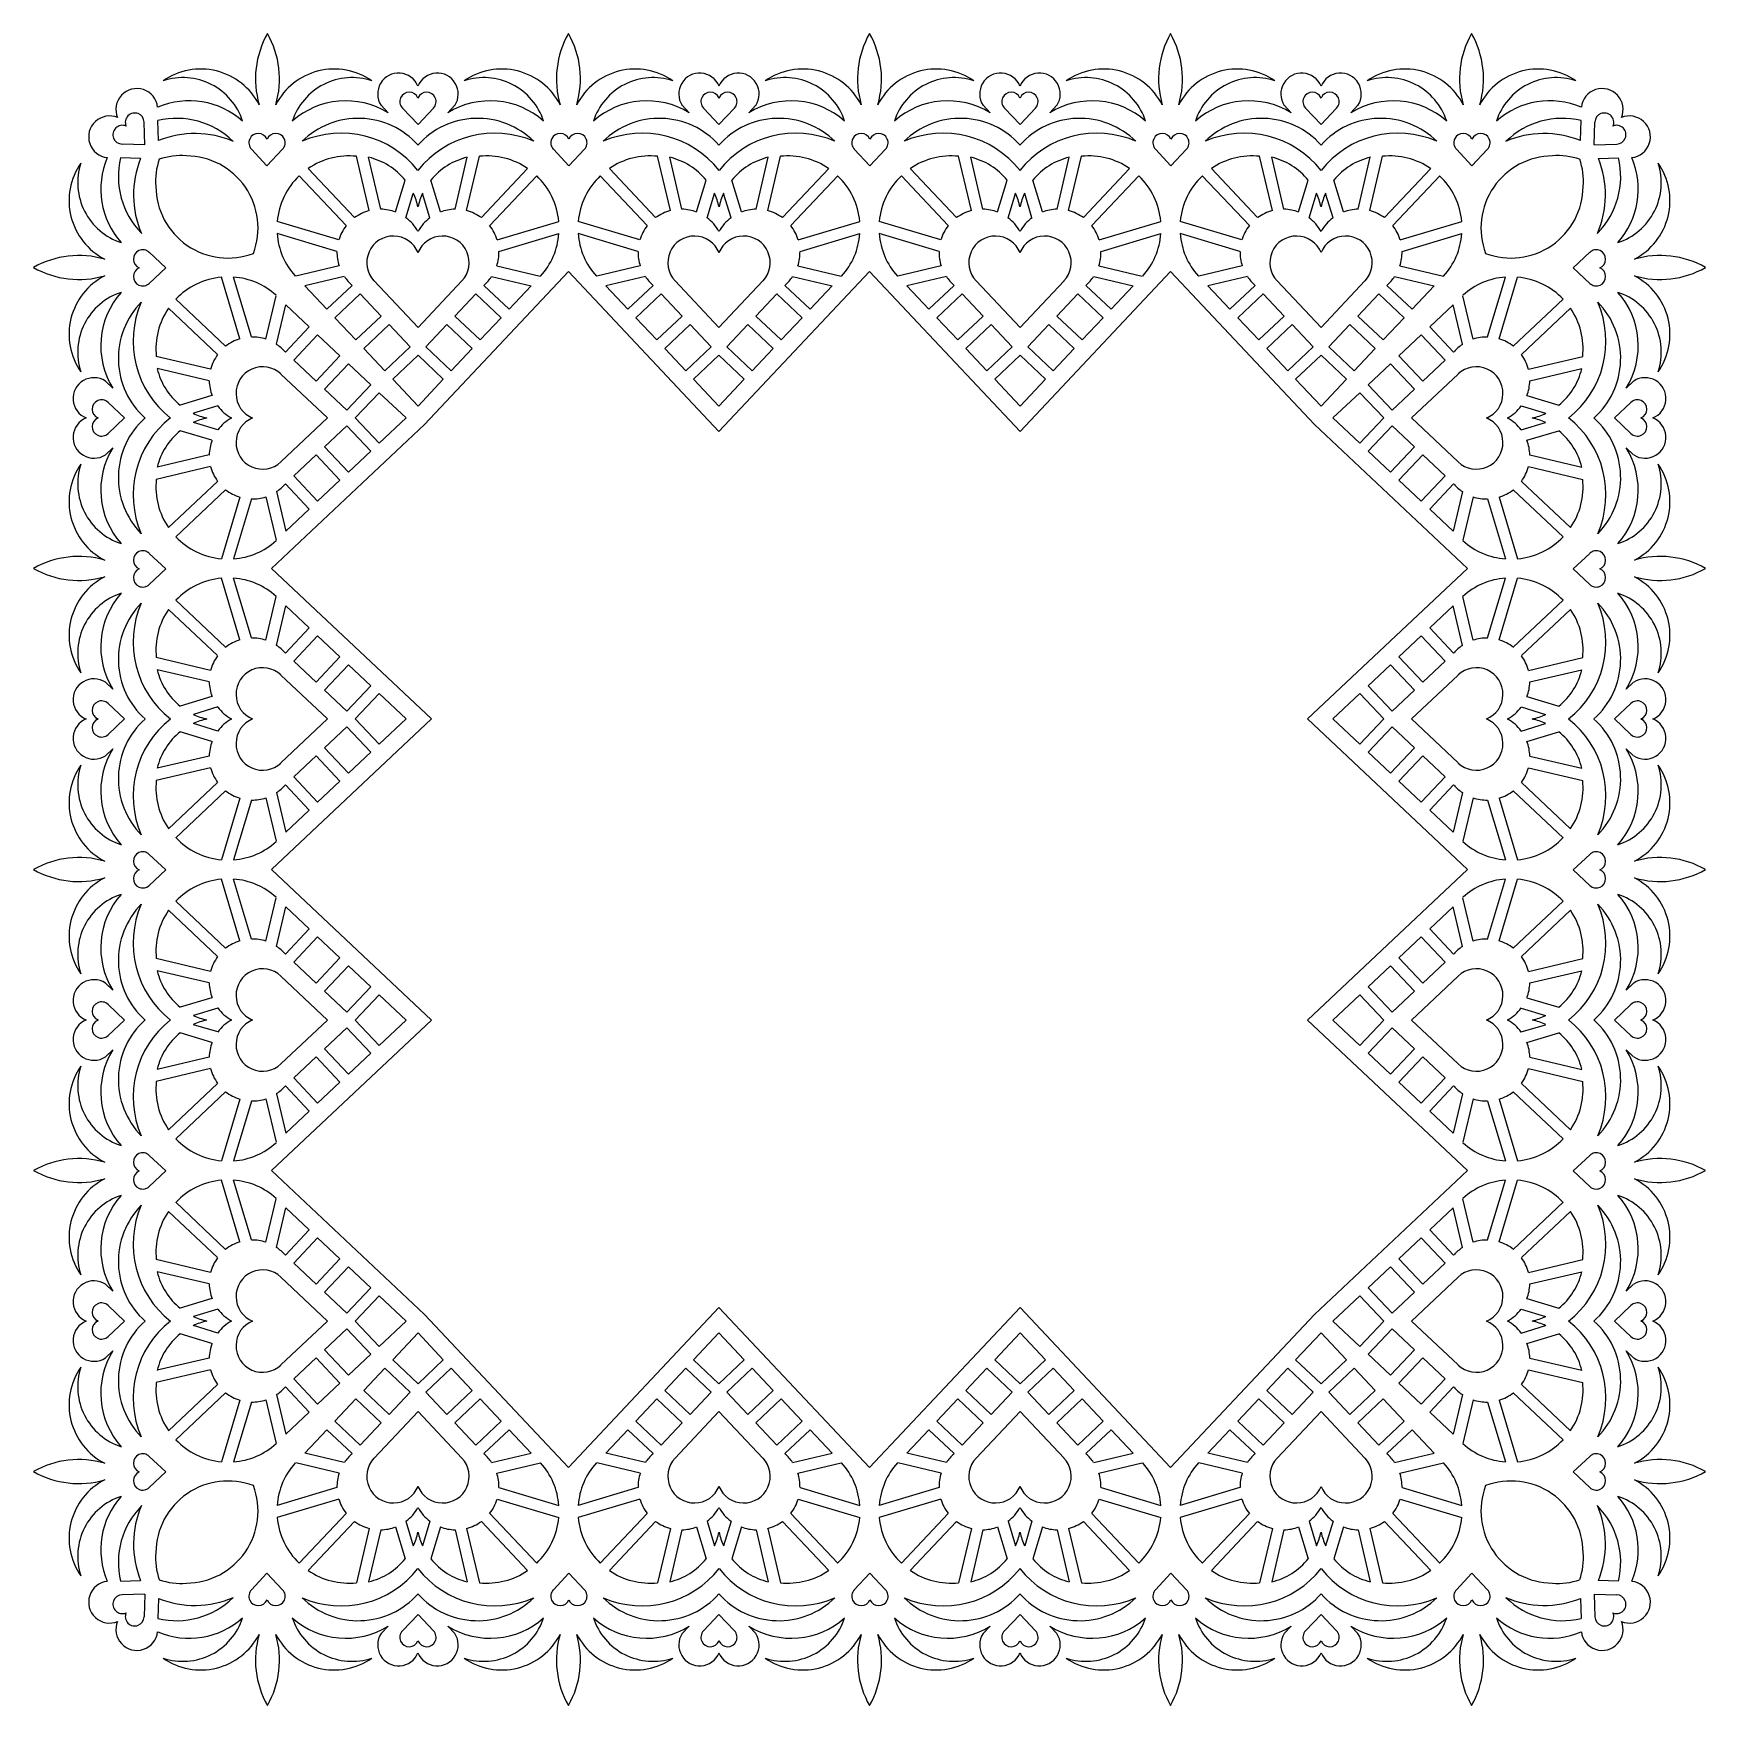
# Model space of a CAD drawing. Extents: x -118 to 52, y 123 to 293.
import ezdxf

# ---------------------------------------------------------------- set-up
doc = ezdxf.new("R2010")
doc.units = 0
doc.layers.get('0').update_dxf_attribs({"linetype": 'CONTINUOUS'})

msp = doc.modelspace()

# ---------------------------------------------------------------- linework, layer by layer
for p, q in [((-82.86, 285.22), (-82.15, 284.45)), ((-75.37, 285.22), (-76.08, 284.45)), ((-52.32, 285.22), (-51.61, 284.45)), ((-44.84, 285.22), (-45.55, 284.45)), ((-21.79, 285.22), (-21.08, 284.45)), ((-14.3, 285.22), (-15.01, 284.45)), ((8.75, 285.22), (9.46, 284.45)), ((16.24, 285.22), (15.53, 284.45)), ((-106.82, 281.22), (-106.89, 283.52)), ((-105.42, 281.64), (-105.5, 283.67)), ((-79.11, 283.27), (-80.69, 284.94)), ((-79.11, 283.27), (-77.54, 284.94)), ((-48.58, 283.27), (-50.16, 284.94)), ((-48.58, 283.27), (-47, 284.94)), ((-18.04, 283.27), (-19.62, 284.94)), ((-18.04, 283.27), (-16.47, 284.94)), ((12.49, 283.27), (10.92, 284.94)), ((12.49, 283.27), (14.07, 284.94)), ((38.8, 281.64), (38.88, 283.67)), ((40.2, 281.22), (40.27, 283.52)), ((-107.25, 279.81), (-109.28, 279.89)), ((-106.82, 281.22), (-109.12, 281.29)), ((-94.43, 279.09), (-96, 280.77)), ((-94.43, 279.09), (-92.85, 280.77)), ((-84.05, 274.54), (-85.35, 280.06)), ((-82.87, 274.68), (-84.12, 279.95)), ((-75.35, 274.68), (-74.11, 279.95)), ((-74.18, 274.54), (-72.88, 280.06)), ((-63.8, 279.09), (-65.38, 280.77)), ((-63.8, 279.09), (-62.23, 280.77)), ((-53.51, 274.54), (-54.81, 280.06)), ((-52.34, 274.68), (-53.58, 279.95)), ((-44.82, 274.68), (-43.58, 279.95)), ((-43.64, 274.54), (-42.34, 280.06)), ((-33.27, 279.09), (-34.85, 280.77)), ((-33.27, 279.09), (-31.69, 280.77)), ((-22.98, 274.54), (-24.28, 280.06)), ((-21.8, 274.68), (-23.04, 279.95)), ((-14.28, 274.68), (-13.04, 279.95)), ((-13.11, 274.54), (-11.81, 280.06)), ((-2.73, 279.09), (-4.31, 280.77)), ((-2.73, 279.09), (-1.15, 280.77)), ((7.56, 274.54), (6.26, 280.06)), ((8.73, 274.68), (7.49, 279.95)), ((16.25, 274.68), (17.49, 279.95)), ((17.43, 274.54), (18.73, 280.06)), ((27.8, 279.09), (26.23, 280.77)), ((27.8, 279.09), (29.38, 280.77)), ((40.2, 281.22), (42.5, 281.29)), ((40.63, 279.81), (42.66, 279.89)), ((-85.55, 273.83), (-90.24, 278.82)), ((-72.68, 273.83), (-67.99, 278.82)), ((-55.01, 273.83), (-59.7, 278.82)), ((-42.15, 273.83), (-37.45, 278.82)), ((-24.47, 273.83), (-29.17, 278.82)), ((-11.61, 273.83), (-6.92, 278.82)), ((6.06, 273.83), (1.37, 278.82)), ((18.92, 273.83), (23.62, 278.82)), ((-86.39, 273.02), (-91.16, 278.08)), ((-81.38, 274.4), (-80.41, 277.62)), ((-76.84, 274.4), (-77.81, 277.62)), ((-71.84, 273.02), (-67.07, 278.08)), ((-55.86, 273.02), (-60.62, 278.08)), ((-50.85, 274.4), (-49.88, 277.62)), ((-46.31, 274.4), (-47.28, 277.62)), ((-41.3, 273.02), (-36.54, 278.08)), ((-25.32, 273.02), (-30.08, 278.08)), ((-20.31, 274.4), (-19.34, 277.62)), ((-15.77, 274.4), (-16.74, 277.62)), ((-10.77, 273.02), (-6, 278.08)), ((5.22, 273.02), (0.45, 278.08)), ((10.22, 274.4), (11.19, 277.62)), ((14.76, 274.4), (13.79, 277.62)), ((19.77, 273.02), (24.53, 278.08)), ((-80.33, 273.82), (-79.59, 276.29)), ((-77.9, 273.82), (-78.64, 276.29)), ((-49.79, 273.82), (-49.05, 276.29)), ((-47.36, 273.82), (-48.11, 276.29)), ((-19.26, 273.82), (-18.51, 276.29)), ((-16.83, 273.82), (-17.57, 276.29)), ((11.28, 273.82), (12.02, 276.29)), ((13.71, 273.82), (12.96, 276.29)), ((-87.15, 271.56), (-93.4, 273.44)), ((-71.08, 271.56), (-64.83, 273.44)), ((-56.61, 271.56), (-62.86, 273.44)), ((-40.54, 271.56), (-34.29, 273.44)), ((-26.08, 271.56), (-32.33, 273.44)), ((-10.01, 271.56), (-3.76, 273.44)), ((4.46, 271.56), (-1.79, 273.44)), ((20.53, 271.56), (26.78, 273.44)), ((-87.33, 270.39), (-93.41, 272.22)), ((-70.9, 270.39), (-64.82, 272.22)), ((-56.8, 270.39), (-62.87, 272.22)), ((-40.36, 270.39), (-34.28, 272.22)), ((-26.26, 270.39), (-32.34, 272.22)), ((-9.82, 270.39), (-3.75, 272.22)), ((4.27, 270.39), (-1.8, 272.22)), ((20.71, 270.39), (26.79, 272.22)), ((-104.7, 268.73), (-106.38, 270.31)), ((38.08, 268.73), (39.76, 270.31)), ((-104.7, 268.73), (-106.38, 267.15)), ((-87.12, 268.93), (-91.52, 267.89)), ((-78.45, 252.84), (-63.85, 268.36)), ((-71.11, 268.93), (-66.71, 267.89)), ((-48.58, 252.14), (-63.85, 268.36)), ((-56.58, 268.93), (-60.98, 267.89)), ((-48.58, 252.14), (-33.31, 268.36)), ((-40.58, 268.93), (-36.17, 267.89)), ((-18.04, 252.14), (-33.31, 268.36)), ((-26.04, 268.93), (-30.45, 267.89)), ((-18.04, 252.14), (-2.77, 268.36)), ((-10.04, 268.93), (-5.64, 267.89)), ((11.83, 252.84), (-2.77, 268.36)), ((4.49, 268.93), (0.09, 267.89)), ((20.49, 268.93), (24.9, 267.89)), ((38.08, 268.73), (39.76, 267.15)), ((-97.17, 261.54), (-99.05, 267.79)), ((-96, 261.72), (-97.83, 267.8)), ((-86.59, 267.85), (-90.59, 266.9)), ((-88.36, 264.53), (-90.59, 266.9)), ((-85.79, 266.95), (-88.36, 264.53)), ((-85.79, 266.95), (-85.82, 266.99)), ((-79.11, 262.68), (-83.57, 267.42)), ((-79.11, 262.68), (-74.66, 267.42)), ((-72.44, 266.95), (-72.41, 266.99)), ((-72.44, 266.95), (-69.87, 264.53)), ((-71.64, 267.85), (-67.64, 266.9)), ((-69.87, 264.53), (-67.64, 266.9)), ((-56.05, 267.85), (-60.05, 266.9)), ((-57.82, 264.53), (-60.05, 266.9)), ((-55.25, 266.95), (-57.82, 264.53)), ((-55.25, 266.95), (-55.29, 266.99)), ((-48.58, 262.68), (-53.04, 267.42)), ((-48.58, 262.68), (-44.12, 267.42)), ((-41.9, 266.95), (-41.87, 266.99)), ((-41.9, 266.95), (-39.34, 264.53)), ((-41.11, 267.85), (-37.1, 266.9)), ((-39.34, 264.53), (-37.1, 266.9)), ((-25.51, 267.85), (-29.52, 266.9)), ((-27.29, 264.53), (-29.52, 266.9)), ((-24.72, 266.95), (-27.29, 264.53)), ((-24.72, 266.95), (-24.75, 266.99)), ((-18.04, 262.68), (-22.5, 267.42)), ((-18.04, 262.68), (-13.58, 267.42)), ((-11.37, 266.95), (-11.33, 266.99)), ((-11.37, 266.95), (-8.8, 264.53)), ((-10.57, 267.85), (-6.57, 266.9)), ((-8.8, 264.53), (-6.57, 266.9)), ((5.02, 267.85), (1.02, 266.9)), ((3.25, 264.53), (1.02, 266.9)), ((5.82, 266.95), (3.25, 264.53)), ((5.82, 266.95), (5.78, 266.99)), ((12.49, 262.68), (8.03, 267.42)), ((12.49, 262.68), (16.95, 267.42)), ((19.17, 266.95), (19.2, 266.99)), ((19.17, 266.95), (21.74, 264.53)), ((19.96, 267.85), (23.97, 266.9)), ((21.74, 264.53), (23.97, 266.9)), ((29.38, 261.72), (31.2, 267.8)), ((30.55, 261.54), (32.43, 267.79)), ((-99.44, 259.94), (-104.43, 264.63)), ((-98.63, 260.78), (-103.69, 265.55)), ((-94.54, 261.51), (-93.5, 265.91)), ((-93.46, 260.98), (-92.51, 264.98)), ((-90.14, 262.75), (-92.51, 264.98)), ((-84.98, 266.1), (-87.55, 263.68)), ((-82.85, 263.83), (-84.98, 266.1)), ((-75.37, 263.83), (-73.25, 266.1)), ((-73.25, 266.1), (-70.68, 263.68)), ((-54.45, 266.1), (-57.02, 263.68)), ((-52.32, 263.83), (-54.45, 266.1)), ((-44.84, 263.83), (-42.71, 266.1)), ((-42.71, 266.1), (-40.14, 263.68)), ((-23.91, 266.1), (-26.48, 263.68)), ((-21.78, 263.83), (-23.91, 266.1)), ((-14.3, 263.83), (-12.17, 266.1)), ((-12.17, 266.1), (-9.61, 263.68)), ((6.62, 266.1), (4.06, 263.68)), ((8.75, 263.83), (6.62, 266.1)), ((16.23, 263.83), (18.36, 266.1)), ((18.36, 266.1), (20.93, 263.68)), ((23.52, 262.75), (25.89, 264.98)), ((26.84, 260.98), (25.89, 264.98)), ((27.92, 261.51), (26.88, 265.91)), ((32, 260.78), (37.07, 265.55)), ((32.82, 259.94), (37.81, 264.63)), ((-85.42, 261.42), (-87.55, 263.68)), ((-82.85, 263.83), (-85.42, 261.42)), ((-82.05, 262.98), (-84.62, 260.56)), ((-79.92, 260.72), (-82.05, 262.98)), ((-78.31, 260.72), (-76.18, 262.98)), ((-76.18, 262.98), (-73.61, 260.56)), ((-75.37, 263.83), (-72.81, 261.42)), ((-72.81, 261.42), (-70.68, 263.68)), ((-54.89, 261.42), (-57.02, 263.68)), ((-52.32, 263.83), (-54.89, 261.42)), ((-51.51, 262.98), (-54.08, 260.56)), ((-49.38, 260.72), (-51.51, 262.98)), ((-47.77, 260.72), (-45.64, 262.98)), ((-45.64, 262.98), (-43.08, 260.56)), ((-44.84, 263.83), (-42.27, 261.42)), ((-42.27, 261.42), (-40.14, 263.68)), ((-24.35, 261.42), (-26.48, 263.68)), ((-21.78, 263.83), (-24.35, 261.42)), ((-20.98, 262.98), (-23.55, 260.56)), ((-18.85, 260.72), (-20.98, 262.98)), ((-17.24, 260.72), (-15.11, 262.98)), ((-15.11, 262.98), (-12.54, 260.56)), ((-14.3, 263.83), (-11.73, 261.42)), ((-11.73, 261.42), (-9.61, 263.68)), ((6.18, 261.42), (4.06, 263.68)), ((8.75, 263.83), (6.18, 261.42)), ((9.56, 262.98), (6.99, 260.56)), ((11.69, 260.72), (9.56, 262.98)), ((13.3, 260.72), (15.43, 262.98)), ((15.43, 262.98), (18, 260.56)), ((16.23, 263.83), (18.8, 261.42)), ((18.8, 261.42), (20.93, 263.68)), ((-92.56, 260.18), (-90.14, 262.75)), ((-91.7, 259.37), (-89.29, 261.94)), ((-87.03, 259.81), (-89.29, 261.94)), ((20.4, 259.81), (22.66, 261.94)), ((25.08, 259.37), (22.66, 261.94)), ((25.94, 260.18), (23.52, 262.75)), ((-100.15, 258.44), (-105.67, 259.74)), ((-92.56, 260.18), (-92.6, 260.21)), ((-89.44, 257.25), (-87.03, 259.81)), ((-82.49, 258.3), (-84.62, 260.56)), ((-79.92, 260.72), (-82.49, 258.3)), ((-79.11, 259.86), (-81.68, 257.44)), ((-79.11, 259.86), (-76.55, 257.44)), ((-78.31, 260.72), (-75.74, 258.3)), ((-75.74, 258.3), (-73.61, 260.56)), ((-51.95, 258.3), (-54.08, 260.56)), ((-49.38, 260.72), (-51.95, 258.3)), ((-48.58, 259.86), (-51.15, 257.44)), ((-48.58, 259.86), (-46.01, 257.44)), ((-47.77, 260.72), (-45.2, 258.3)), ((-45.2, 258.3), (-43.08, 260.56)), ((-21.42, 258.3), (-23.55, 260.56)), ((-18.85, 260.72), (-21.42, 258.3)), ((-18.04, 259.86), (-20.61, 257.44)), ((-18.04, 259.86), (-15.47, 257.44)), ((-17.24, 260.72), (-14.67, 258.3)), ((-14.67, 258.3), (-12.54, 260.56)), ((9.12, 258.3), (6.99, 260.56)), ((11.69, 260.72), (9.12, 258.3)), ((12.49, 259.86), (9.92, 257.44)), ((12.49, 259.86), (15.06, 257.44)), ((13.3, 260.72), (15.87, 258.3)), ((15.87, 258.3), (18, 260.56)), ((22.82, 257.25), (20.4, 259.81)), ((25.94, 260.18), (25.98, 260.21)), ((33.53, 258.44), (39.05, 259.74)), ((-100.29, 257.27), (-105.56, 258.51)), ((-88.29, 253.51), (-93.02, 257.96)), ((-89.44, 257.25), (-91.7, 259.37)), ((-88.59, 256.44), (-86.17, 259.01)), ((-83.91, 256.88), (-86.17, 259.01)), ((17.29, 256.88), (19.55, 259.01)), ((21.96, 256.44), (19.55, 259.01)), ((21.67, 253.51), (26.4, 257.96)), ((22.82, 257.25), (25.08, 259.37)), ((33.67, 257.27), (38.94, 258.51)), ((-110.82, 257.25), (-110.06, 256.54)), ((-86.33, 254.31), (-88.59, 256.44)), ((-86.33, 254.31), (-83.91, 256.88)), ((-79.11, 254.71), (-81.68, 257.44)), ((-79.11, 254.71), (-76.55, 257.44)), ((-48.58, 254.71), (-51.15, 257.44)), ((-48.58, 254.71), (-46.01, 257.44)), ((-18.04, 254.71), (-20.61, 257.44)), ((-18.04, 254.71), (-15.47, 257.44)), ((12.49, 254.71), (9.92, 257.44)), ((12.49, 254.71), (15.06, 257.44)), ((19.7, 254.31), (17.29, 256.88)), ((19.7, 254.31), (21.96, 256.44)), ((44.2, 257.25), (43.44, 256.54)), ((-108.88, 253.51), (-110.55, 255.08)), ((-100.01, 255.78), (-103.23, 254.81)), ((-99.43, 254.72), (-101.9, 253.98)), ((-85.47, 253.51), (-83.05, 256.07)), ((-80.32, 253.51), (-83.05, 256.07)), ((13.7, 253.51), (16.43, 256.07)), ((18.85, 253.51), (16.43, 256.07)), ((32.8, 254.72), (35.28, 253.98)), ((33.38, 255.78), (36.61, 254.81)), ((42.26, 253.51), (43.93, 255.08)), ((-108.88, 253.51), (-110.55, 251.93)), ((-99.43, 252.29), (-101.9, 253.03)), ((-78.45, 252.84), (-93.97, 238.24)), ((-88.29, 253.51), (-93.02, 249.05)), ((-85.47, 253.51), (-83.05, 250.94)), ((-80.32, 253.51), (-83.05, 250.94)), ((11.83, 252.84), (27.35, 238.24)), ((13.7, 253.51), (16.43, 250.94)), ((18.85, 253.51), (16.43, 250.94)), ((21.67, 253.51), (26.4, 249.05)), ((32.8, 252.29), (35.28, 253.03)), ((42.26, 253.51), (43.93, 251.93)), ((-100.01, 251.24), (-103.23, 252.21)), ((-86.33, 252.7), (-88.59, 250.57)), ((-86.33, 252.7), (-83.91, 250.13)), ((19.7, 252.7), (17.29, 250.13)), ((19.7, 252.7), (21.96, 250.57)), ((33.38, 251.24), (36.61, 252.21)), ((-110.82, 249.76), (-110.06, 250.47)), ((-100.29, 249.75), (-105.56, 248.5)), ((-89.44, 249.77), (-91.7, 247.64)), ((-89.44, 249.77), (-87.03, 247.2)), ((-88.59, 250.57), (-86.17, 248)), ((-83.91, 250.13), (-86.17, 248)), ((17.29, 250.13), (19.55, 248)), ((21.96, 250.57), (19.55, 248)), ((22.82, 249.77), (20.4, 247.2)), ((22.82, 249.77), (25.08, 247.64)), ((33.67, 249.75), (38.94, 248.5)), ((44.2, 249.76), (43.44, 250.47)), ((-100.15, 248.57), (-105.67, 247.27)), ((33.53, 248.57), (39.05, 247.27)), ((-99.44, 247.07), (-104.43, 242.38)), ((-98.63, 246.23), (-103.69, 241.46)), ((-93.46, 246.03), (-92.51, 242.03)), ((-92.56, 246.83), (-92.6, 246.8)), ((-92.56, 246.83), (-90.14, 244.26)), ((-91.7, 247.64), (-89.29, 245.07)), ((-87.03, 247.2), (-89.29, 245.07)), ((20.4, 247.2), (22.66, 245.07)), ((25.08, 247.64), (22.66, 245.07)), ((25.94, 246.83), (23.52, 244.26)), ((26.84, 246.03), (25.89, 242.03)), ((25.94, 246.83), (25.98, 246.8)), ((32, 246.23), (37.07, 241.46)), ((32.82, 247.07), (37.81, 242.38)), ((-97.17, 245.47), (-99.05, 239.22)), ((-96, 245.29), (-97.83, 239.21)), ((-94.54, 245.5), (-93.5, 241.1)), ((-90.14, 244.26), (-92.51, 242.03)), ((23.52, 244.26), (25.89, 242.03)), ((27.92, 245.5), (26.88, 241.1)), ((29.38, 245.29), (31.2, 239.21)), ((30.55, 245.47), (32.43, 239.22)), ((-104.7, 238.19), (-106.38, 239.77)), ((38.08, 238.19), (39.76, 239.77)), ((-104.7, 238.19), (-106.38, 236.62)), ((-77.75, 222.97), (-93.97, 238.24)), ((11.13, 222.97), (27.35, 238.24)), ((38.08, 238.19), (39.76, 236.62)), ((-97.17, 231), (-99.05, 237.26)), ((-96, 231.19), (-97.83, 237.26)), ((29.38, 231.19), (31.2, 237.26)), ((30.55, 231), (32.43, 237.26)), ((-99.44, 229.4), (-104.43, 234.09)), ((-98.63, 230.25), (-103.69, 235.01)), ((-94.54, 230.97), (-93.5, 235.38)), ((-93.46, 230.44), (-92.51, 234.44)), ((-90.14, 232.21), (-92.51, 234.44)), ((23.52, 232.21), (25.89, 234.44)), ((26.84, 230.44), (25.89, 234.44)), ((27.92, 230.97), (26.88, 235.38)), ((32, 230.25), (37.07, 235.01)), ((32.82, 229.4), (37.81, 234.09)), ((-92.56, 229.64), (-90.14, 232.21)), ((-91.7, 228.84), (-89.29, 231.41)), ((-87.03, 229.28), (-89.29, 231.41)), ((20.4, 229.28), (22.66, 231.41)), ((25.08, 228.84), (22.66, 231.41)), ((25.94, 229.64), (23.52, 232.21)), ((-100.15, 227.9), (-105.67, 229.2)), ((-92.56, 229.64), (-92.6, 229.68)), ((-89.44, 226.71), (-87.03, 229.28)), ((22.82, 226.71), (20.4, 229.28)), ((25.94, 229.64), (25.98, 229.68)), ((33.53, 227.9), (39.05, 229.2)), ((-100.29, 226.73), (-105.56, 227.97)), ((-88.29, 222.97), (-93.02, 227.43)), ((-89.44, 226.71), (-91.7, 228.84)), ((-88.59, 225.9), (-86.17, 228.47)), ((-83.91, 226.34), (-86.17, 228.47)), ((17.29, 226.34), (19.55, 228.47)), ((21.96, 225.9), (19.55, 228.47)), ((21.67, 222.97), (26.4, 227.43)), ((22.82, 226.71), (25.08, 228.84)), ((33.67, 226.73), (38.94, 227.97)), ((-110.82, 226.71), (-110.06, 226)), ((-86.33, 223.78), (-88.59, 225.9)), ((-86.33, 223.78), (-83.91, 226.34)), ((19.7, 223.78), (17.29, 226.34)), ((19.7, 223.78), (21.96, 225.9)), ((44.2, 226.71), (43.44, 226)), ((-108.88, 222.97), (-110.55, 224.55)), ((-100.01, 225.24), (-103.23, 224.27)), ((-99.43, 224.19), (-101.9, 223.44)), ((-85.47, 222.97), (-83.05, 225.54)), ((-80.32, 222.97), (-83.05, 225.54)), ((13.7, 222.97), (16.43, 225.54)), ((18.85, 222.97), (16.43, 225.54)), ((32.8, 224.19), (35.28, 223.44)), ((33.38, 225.24), (36.61, 224.27)), ((42.26, 222.97), (43.93, 224.55)), ((-108.88, 222.97), (-110.55, 221.39)), ((-99.43, 221.75), (-101.9, 222.5)), ((-77.75, 222.97), (-93.97, 207.7)), ((-88.29, 222.97), (-93.02, 218.51)), ((-85.47, 222.97), (-83.05, 220.4)), ((-80.32, 222.97), (-83.05, 220.4)), ((11.13, 222.97), (27.35, 207.7)), ((13.7, 222.97), (16.43, 220.4)), ((18.85, 222.97), (16.43, 220.4)), ((21.67, 222.97), (26.4, 218.51)), ((32.8, 221.75), (35.28, 222.5)), ((42.26, 222.97), (43.93, 221.39)), ((-100.01, 220.7), (-103.23, 221.67)), ((-86.33, 222.16), (-88.59, 220.04)), ((-86.33, 222.16), (-83.91, 219.59)), ((19.7, 222.16), (17.29, 219.59)), ((19.7, 222.16), (21.96, 220.04)), ((33.38, 220.7), (36.61, 221.67)), ((-110.82, 219.23), (-110.06, 219.94)), ((-100.29, 219.21), (-105.56, 217.97)), ((-89.44, 219.23), (-91.7, 217.1)), ((-89.44, 219.23), (-87.03, 216.66)), ((-88.59, 220.04), (-86.17, 217.47)), ((-83.91, 219.59), (-86.17, 217.47)), ((17.29, 219.59), (19.55, 217.47)), ((21.96, 220.04), (19.55, 217.47)), ((22.82, 219.23), (20.4, 216.66)), ((22.82, 219.23), (25.08, 217.1)), ((33.67, 219.21), (38.94, 217.97)), ((44.2, 219.23), (43.44, 219.94)), ((-100.15, 218.03), (-105.67, 216.73)), ((33.53, 218.03), (39.05, 216.73)), ((-99.44, 216.54), (-104.43, 211.84)), ((-98.63, 215.69), (-103.69, 210.93)), ((-93.46, 215.5), (-92.51, 211.49)), ((-92.56, 216.3), (-92.6, 216.26)), ((-92.56, 216.3), (-90.14, 213.73)), ((-91.7, 217.1), (-89.29, 214.53)), ((-87.03, 216.66), (-89.29, 214.53)), ((20.4, 216.66), (22.66, 214.53)), ((25.08, 217.1), (22.66, 214.53)), ((25.94, 216.3), (23.52, 213.73)), ((26.84, 215.5), (25.89, 211.49)), ((25.94, 216.3), (25.98, 216.26)), ((32, 215.69), (37.07, 210.93)), ((32.82, 216.54), (37.81, 211.84)), ((-97.17, 214.94), (-99.05, 208.68)), ((-96, 214.75), (-97.83, 208.67)), ((-94.54, 214.97), (-93.5, 210.56)), ((-90.14, 213.73), (-92.51, 211.49)), ((23.52, 213.73), (25.89, 211.49)), ((27.92, 214.97), (26.88, 210.56)), ((29.38, 214.75), (31.2, 208.67)), ((30.55, 214.94), (32.43, 208.68)), ((-104.7, 207.66), (-106.38, 209.24)), ((38.08, 207.66), (39.76, 209.24)), ((-104.7, 207.66), (-106.38, 206.08)), ((-77.75, 192.43), (-93.97, 207.7)), ((11.13, 192.43), (27.35, 207.7)), ((38.08, 207.66), (39.76, 206.08)), ((-97.17, 200.47), (-99.05, 206.72)), ((-96, 200.65), (-97.83, 206.73)), ((29.38, 200.65), (31.2, 206.73)), ((30.55, 200.47), (32.43, 206.72)), ((-99.44, 198.86), (-104.43, 203.56)), ((-98.63, 199.71), (-103.69, 204.48)), ((-94.54, 200.43), (-93.5, 204.84)), ((-93.46, 199.9), (-92.51, 203.91)), ((-90.14, 201.68), (-92.51, 203.91)), ((23.52, 201.68), (25.89, 203.91)), ((26.84, 199.9), (25.89, 203.91)), ((27.92, 200.43), (26.88, 204.84)), ((32, 199.71), (37.07, 204.48)), ((32.82, 198.86), (37.81, 203.56)), ((-92.56, 199.11), (-90.14, 201.68)), ((-91.7, 198.3), (-89.29, 200.87)), ((-87.03, 198.74), (-89.29, 200.87)), ((20.4, 198.74), (22.66, 200.87)), ((25.08, 198.3), (22.66, 200.87)), ((25.94, 199.11), (23.52, 201.68)), ((-100.15, 197.37), (-105.67, 198.67)), ((-92.56, 199.11), (-92.6, 199.14)), ((-89.44, 196.17), (-87.03, 198.74)), ((22.82, 196.17), (20.4, 198.74)), ((25.94, 199.11), (25.98, 199.14)), ((33.53, 197.37), (39.05, 198.67)), ((-100.29, 196.19), (-105.56, 197.43)), ((-88.29, 192.43), (-93.02, 196.89)), ((-89.44, 196.17), (-91.7, 198.3)), ((-88.59, 195.37), (-86.17, 197.94)), ((-83.91, 195.81), (-86.17, 197.94)), ((17.29, 195.81), (19.55, 197.94)), ((21.96, 195.37), (19.55, 197.94)), ((21.67, 192.43), (26.4, 196.89)), ((22.82, 196.17), (25.08, 198.3)), ((33.67, 196.19), (38.94, 197.43)), ((-110.82, 196.18), (-110.06, 195.47)), ((-86.33, 193.24), (-88.59, 195.37)), ((-86.33, 193.24), (-83.91, 195.81)), ((19.7, 193.24), (17.29, 195.81)), ((19.7, 193.24), (21.96, 195.37)), ((44.2, 196.18), (43.44, 195.47)), ((-108.88, 192.43), (-110.55, 194.01)), ((-100.01, 194.7), (-103.23, 193.73)), ((-99.43, 193.65), (-101.9, 192.9)), ((-85.47, 192.43), (-83.05, 195)), ((-80.32, 192.43), (-83.05, 195)), ((13.7, 192.43), (16.43, 195)), ((18.85, 192.43), (16.43, 195)), ((32.8, 193.65), (35.28, 192.9)), ((33.38, 194.7), (36.61, 193.73)), ((42.26, 192.43), (43.93, 194.01)), ((-108.88, 192.43), (-110.55, 190.86)), ((-99.43, 191.22), (-101.9, 191.96)), ((-77.75, 192.43), (-93.97, 177.17)), ((-88.29, 192.43), (-93.02, 187.98)), ((-85.47, 192.43), (-83.05, 189.86)), ((-80.32, 192.43), (-83.05, 189.86)), ((11.13, 192.43), (27.35, 177.17)), ((13.7, 192.43), (16.43, 189.86)), ((18.85, 192.43), (16.43, 189.86)), ((21.67, 192.43), (26.4, 187.98)), ((32.8, 191.22), (35.28, 191.96)), ((42.26, 192.43), (43.93, 190.86)), ((-100.01, 190.16), (-103.23, 191.13)), ((-86.33, 191.63), (-88.59, 189.5)), ((-86.33, 191.63), (-83.91, 189.06)), ((19.7, 191.63), (17.29, 189.06)), ((19.7, 191.63), (21.96, 189.5)), ((33.38, 190.16), (36.61, 191.13)), ((-110.82, 188.69), (-110.06, 189.4)), ((-100.29, 188.67), (-105.56, 187.43)), ((-89.44, 188.69), (-91.7, 186.57)), ((-89.44, 188.69), (-87.03, 186.12)), ((-88.59, 189.5), (-86.17, 186.93)), ((-83.91, 189.06), (-86.17, 186.93)), ((17.29, 189.06), (19.55, 186.93)), ((21.96, 189.5), (19.55, 186.93)), ((22.82, 188.69), (20.4, 186.12)), ((22.82, 188.69), (25.08, 186.57)), ((33.67, 188.67), (38.94, 187.43)), ((44.2, 188.69), (43.44, 189.4)), ((-100.15, 187.5), (-105.67, 186.2)), ((33.53, 187.5), (39.05, 186.2)), ((-99.44, 186), (-104.43, 181.31)), ((-98.63, 185.16), (-103.69, 180.39)), ((-93.46, 184.96), (-92.51, 180.96)), ((-92.56, 185.76), (-92.6, 185.72)), ((-92.56, 185.76), (-90.14, 183.19)), ((-91.7, 186.57), (-89.29, 184)), ((-87.03, 186.12), (-89.29, 184)), ((20.4, 186.12), (22.66, 184)), ((25.08, 186.57), (22.66, 184)), ((25.94, 185.76), (23.52, 183.19)), ((26.84, 184.96), (25.89, 180.96)), ((25.94, 185.76), (25.98, 185.72)), ((32, 185.16), (37.07, 180.39)), ((32.82, 186), (37.81, 181.31)), ((-97.17, 184.4), (-99.05, 178.15)), ((-96, 184.21), (-97.83, 178.14)), ((-94.54, 184.43), (-93.5, 180.03)), ((27.92, 184.43), (26.88, 180.03)), ((29.38, 184.21), (31.2, 178.14)), ((30.55, 184.4), (32.43, 178.15)), ((-90.14, 183.19), (-92.51, 180.96)), ((23.52, 183.19), (25.89, 180.96)), ((-104.7, 177.12), (-106.38, 178.7)), ((38.08, 177.12), (39.76, 178.7)), ((-104.7, 177.12), (-106.38, 175.55)), ((-78.45, 162.56), (-93.97, 177.17)), ((11.83, 162.56), (27.35, 177.17)), ((38.08, 177.12), (39.76, 175.55)), ((-97.17, 169.93), (-99.05, 176.18)), ((-96, 170.12), (-97.83, 176.19)), ((29.38, 170.12), (31.2, 176.19)), ((30.55, 169.93), (32.43, 176.18)), ((-99.44, 168.33), (-104.43, 173.02)), ((-98.63, 169.17), (-103.69, 173.94)), ((-94.54, 169.9), (-93.5, 174.3)), ((-93.46, 169.37), (-92.51, 173.37)), ((-90.14, 171.14), (-92.51, 173.37)), ((23.52, 171.14), (25.89, 173.37)), ((26.84, 169.37), (25.89, 173.37)), ((27.92, 169.9), (26.88, 174.3)), ((32, 169.17), (37.07, 173.94)), ((32.82, 168.33), (37.81, 173.02)), ((-92.56, 168.57), (-90.14, 171.14)), ((-91.7, 167.77), (-89.29, 170.34)), ((-87.03, 168.21), (-89.29, 170.34)), ((20.4, 168.21), (22.66, 170.34)), ((25.08, 167.77), (22.66, 170.34)), ((25.94, 168.57), (23.52, 171.14)), ((-100.15, 166.83), (-105.67, 168.13)), ((-92.56, 168.57), (-92.6, 168.61)), ((-89.44, 165.64), (-87.03, 168.21)), ((22.82, 165.64), (20.4, 168.21)), ((25.94, 168.57), (25.98, 168.61)), ((33.53, 166.83), (39.05, 168.13)), ((-100.29, 165.66), (-105.56, 166.9)), ((-88.29, 161.9), (-93.02, 166.36)), ((-89.44, 165.64), (-91.7, 167.77)), ((-88.59, 164.83), (-86.17, 167.4)), ((-83.91, 165.27), (-86.17, 167.4)), ((17.29, 165.27), (19.55, 167.4)), ((21.96, 164.83), (19.55, 167.4)), ((21.67, 161.9), (26.4, 166.36)), ((22.82, 165.64), (25.08, 167.77)), ((33.67, 165.66), (38.94, 166.9)), ((-110.82, 165.64), (-110.06, 164.93)), ((-86.33, 162.7), (-88.59, 164.83)), ((-86.33, 162.7), (-83.91, 165.27)), ((19.7, 162.7), (17.29, 165.27)), ((19.7, 162.7), (21.96, 164.83)), ((44.2, 165.64), (43.44, 164.93)), ((-108.88, 161.9), (-110.55, 163.48)), ((-100.01, 164.17), (-103.23, 163.2)), ((-99.43, 163.11), (-101.9, 162.37)), ((-85.47, 161.9), (-83.05, 164.47)), ((-80.32, 161.9), (-83.05, 164.47)), ((-48.58, 163.27), (-63.85, 147.04)), ((-48.58, 163.27), (-33.31, 147.04)), ((-18.04, 163.27), (-33.31, 147.04)), ((-18.04, 163.27), (-2.77, 147.04)), ((13.7, 161.9), (16.43, 164.47)), ((18.85, 161.9), (16.43, 164.47)), ((32.8, 163.11), (35.28, 162.37)), ((33.38, 164.17), (36.61, 163.2)), ((42.26, 161.9), (43.93, 163.48)), ((-108.88, 161.9), (-110.55, 160.32)), ((-99.43, 160.68), (-101.9, 161.43)), ((-88.29, 161.9), (-93.02, 157.44)), ((-85.47, 161.9), (-83.05, 159.33)), ((-80.32, 161.9), (-83.05, 159.33)), ((-78.45, 162.56), (-63.85, 147.04)), ((11.83, 162.56), (-2.77, 147.04)), ((13.7, 161.9), (16.43, 159.33)), ((18.85, 161.9), (16.43, 159.33)), ((21.67, 161.9), (26.4, 157.44)), ((32.8, 160.68), (35.28, 161.43)), ((42.26, 161.9), (43.93, 160.32)), ((-100.01, 159.63), (-103.23, 160.6)), ((-86.33, 161.09), (-88.59, 158.96)), ((-86.33, 161.09), (-83.91, 158.52)), ((-79.11, 160.69), (-81.68, 157.96)), ((-79.11, 160.69), (-76.55, 157.96)), ((-48.58, 160.69), (-51.15, 157.96)), ((-48.58, 160.69), (-46.01, 157.96)), ((-18.04, 160.69), (-20.61, 157.96)), ((-18.04, 160.69), (-15.47, 157.96)), ((12.49, 160.69), (9.92, 157.96)), ((12.49, 160.69), (15.06, 157.96)), ((19.7, 161.09), (17.29, 158.52)), ((19.7, 161.09), (21.96, 158.96)), ((33.38, 159.63), (36.61, 160.6)), ((-110.82, 158.16), (-110.06, 158.87)), ((-100.29, 158.14), (-105.56, 156.9)), ((-89.44, 158.16), (-91.7, 156.03)), ((-89.44, 158.16), (-87.03, 155.59)), ((-88.59, 158.96), (-86.17, 156.39)), ((-83.91, 158.52), (-86.17, 156.39)), ((-79.11, 155.54), (-81.68, 157.96)), ((-79.11, 155.54), (-76.55, 157.96)), ((-48.58, 155.54), (-51.15, 157.96)), ((-48.58, 155.54), (-46.01, 157.96)), ((-18.04, 155.54), (-20.61, 157.96)), ((-18.04, 155.54), (-15.47, 157.96)), ((12.49, 155.54), (9.92, 157.96)), ((12.49, 155.54), (15.06, 157.96)), ((17.29, 158.52), (19.55, 156.39)), ((21.96, 158.96), (19.55, 156.39)), ((22.82, 158.16), (20.4, 155.59)), ((22.82, 158.16), (25.08, 156.03)), ((33.67, 158.14), (38.94, 156.9)), ((44.2, 158.16), (43.44, 158.87)), ((-100.15, 156.96), (-105.67, 155.66)), ((-82.49, 157.11), (-84.62, 154.84)), ((-79.92, 154.69), (-82.49, 157.11)), ((-78.31, 154.69), (-75.74, 157.11)), ((-75.74, 157.11), (-73.61, 154.84)), ((-51.95, 157.11), (-54.08, 154.84)), ((-49.38, 154.69), (-51.95, 157.11)), ((-47.77, 154.69), (-45.2, 157.11)), ((-45.2, 157.11), (-43.08, 154.84)), ((-21.42, 157.11), (-23.55, 154.84)), ((-18.85, 154.69), (-21.42, 157.11)), ((-17.24, 154.69), (-14.67, 157.11)), ((-14.67, 157.11), (-12.54, 154.84)), ((9.12, 157.11), (6.99, 154.84)), ((11.69, 154.69), (9.12, 157.11)), ((13.3, 154.69), (15.87, 157.11)), ((15.87, 157.11), (18, 154.84)), ((33.53, 156.96), (39.05, 155.66)), ((-99.44, 155.47), (-104.43, 150.77)), ((-98.63, 154.62), (-103.69, 149.86)), ((-93.46, 154.43), (-92.51, 150.42)), ((-92.56, 155.22), (-92.6, 155.19)), ((-92.56, 155.22), (-90.14, 152.65)), ((-91.7, 156.03), (-89.29, 153.46)), ((-87.03, 155.59), (-89.29, 153.46)), ((-82.05, 152.43), (-84.62, 154.84)), ((-79.92, 154.69), (-82.05, 152.43)), ((-78.31, 154.69), (-76.18, 152.43)), ((-76.18, 152.43), (-73.61, 154.84)), ((-51.51, 152.43), (-54.08, 154.84)), ((-49.38, 154.69), (-51.51, 152.43)), ((-47.77, 154.69), (-45.64, 152.43)), ((-45.64, 152.43), (-43.08, 154.84)), ((-20.98, 152.43), (-23.55, 154.84)), ((-18.85, 154.69), (-20.98, 152.43)), ((-17.24, 154.69), (-15.11, 152.43)), ((-15.11, 152.43), (-12.54, 154.84)), ((9.56, 152.43), (6.99, 154.84)), ((11.69, 154.69), (9.56, 152.43)), ((13.3, 154.69), (15.43, 152.43)), ((15.43, 152.43), (18, 154.84)), ((20.4, 155.59), (22.66, 153.46)), ((25.08, 156.03), (22.66, 153.46)), ((25.94, 155.22), (23.52, 152.65)), ((26.84, 154.43), (25.89, 150.42)), ((25.94, 155.22), (25.98, 155.19)), ((32, 154.62), (37.07, 149.86)), ((32.82, 155.47), (37.81, 150.77)), ((-97.17, 153.86), (-99.05, 147.61)), ((-96, 153.68), (-97.83, 147.6)), ((-94.54, 153.9), (-93.5, 149.49)), ((-85.42, 153.99), (-87.55, 151.73)), ((-82.85, 151.57), (-85.42, 153.99)), ((-79.11, 152.73), (-83.57, 147.99)), ((-79.11, 152.73), (-74.66, 147.99)), ((-75.37, 151.57), (-72.81, 153.99)), ((-72.81, 153.99), (-70.68, 151.73)), ((-54.89, 153.99), (-57.02, 151.73)), ((-52.32, 151.57), (-54.89, 153.99)), ((-48.58, 152.73), (-53.04, 147.99)), ((-48.58, 152.73), (-44.12, 147.99)), ((-44.84, 151.57), (-42.27, 153.99)), ((-42.27, 153.99), (-40.14, 151.73)), ((-24.35, 153.99), (-26.48, 151.73)), ((-21.78, 151.57), (-24.35, 153.99)), ((-18.04, 152.73), (-22.5, 147.99)), ((-18.04, 152.73), (-13.58, 147.99)), ((-14.3, 151.57), (-11.73, 153.99)), ((-11.73, 153.99), (-9.61, 151.73)), ((6.18, 153.99), (4.06, 151.73)), ((8.75, 151.57), (6.18, 153.99)), ((12.49, 152.73), (8.03, 147.99)), ((12.49, 152.73), (16.95, 147.99)), ((16.23, 151.57), (18.8, 153.99)), ((18.8, 153.99), (20.93, 151.73)), ((27.92, 153.9), (26.88, 149.49)), ((29.38, 153.68), (31.2, 147.6)), ((30.55, 153.86), (32.43, 147.61)), ((-90.14, 152.65), (-92.51, 150.42)), ((-84.98, 149.31), (-87.55, 151.73)), ((-82.85, 151.57), (-84.98, 149.31)), ((-75.37, 151.57), (-73.25, 149.31)), ((-73.25, 149.31), (-70.68, 151.73)), ((-54.45, 149.31), (-57.02, 151.73)), ((-52.32, 151.57), (-54.45, 149.31)), ((-44.84, 151.57), (-42.71, 149.31)), ((-42.71, 149.31), (-40.14, 151.73)), ((-23.91, 149.31), (-26.48, 151.73)), ((-21.78, 151.57), (-23.91, 149.31)), ((-14.3, 151.57), (-12.17, 149.31)), ((-12.17, 149.31), (-9.61, 151.73)), ((6.62, 149.31), (4.06, 151.73)), ((8.75, 151.57), (6.62, 149.31)), ((16.23, 151.57), (18.36, 149.31)), ((18.36, 149.31), (20.93, 151.73)), ((23.52, 152.65), (25.89, 150.42)), ((-88.36, 150.87), (-90.59, 148.5)), ((-85.79, 148.45), (-88.36, 150.87)), ((-72.44, 148.45), (-69.87, 150.87)), ((-69.87, 150.87), (-67.64, 148.5)), ((-57.82, 150.87), (-60.05, 148.5)), ((-55.25, 148.45), (-57.82, 150.87)), ((-41.9, 148.45), (-39.34, 150.87)), ((-39.34, 150.87), (-37.1, 148.5)), ((-27.29, 150.87), (-29.52, 148.5)), ((-24.72, 148.45), (-27.29, 150.87)), ((-11.37, 148.45), (-8.8, 150.87)), ((-8.8, 150.87), (-6.57, 148.5)), ((3.25, 150.87), (1.02, 148.5)), ((5.82, 148.45), (3.25, 150.87)), ((19.17, 148.45), (21.74, 150.87)), ((21.74, 150.87), (23.97, 148.5)), ((-104.7, 146.59), (-106.38, 148.16)), ((-86.59, 147.55), (-90.59, 148.5)), ((-85.79, 148.45), (-85.82, 148.41)), ((-72.44, 148.45), (-72.41, 148.41)), ((-71.64, 147.55), (-67.64, 148.5)), ((-56.05, 147.55), (-60.05, 148.5)), ((-55.25, 148.45), (-55.29, 148.41)), ((-41.9, 148.45), (-41.87, 148.41)), ((-41.11, 147.55), (-37.1, 148.5)), ((-25.51, 147.55), (-29.52, 148.5)), ((-24.72, 148.45), (-24.75, 148.41)), ((-11.37, 148.45), (-11.33, 148.41)), ((-10.57, 147.55), (-6.57, 148.5)), ((5.02, 147.55), (1.02, 148.5)), ((5.82, 148.45), (5.78, 148.41)), ((19.17, 148.45), (19.2, 148.41)), ((19.96, 147.55), (23.97, 148.5)), ((38.08, 146.59), (39.76, 148.16)), ((-104.7, 146.59), (-106.38, 145.01)), ((-87.12, 146.47), (-91.52, 147.51)), ((-71.11, 146.47), (-66.67, 147.52)), ((-56.58, 146.47), (-60.98, 147.51)), ((-40.58, 146.47), (-36.17, 147.51)), ((-26.04, 146.47), (-30.45, 147.51)), ((-10.04, 146.47), (-5.64, 147.51)), ((4.49, 146.47), (0.09, 147.51)), ((20.49, 146.47), (24.9, 147.51)), ((38.08, 146.59), (39.76, 145.01)), ((-87.33, 145.01), (-93.41, 143.19)), ((-70.9, 145.01), (-64.82, 143.19)), ((-56.8, 145.01), (-62.87, 143.19)), ((-40.36, 145.01), (-34.28, 143.19)), ((-26.26, 145.01), (-32.34, 143.19)), ((-9.82, 145.01), (-3.75, 143.19)), ((4.27, 145.01), (-1.8, 143.19)), ((20.71, 145.01), (26.79, 143.19)), ((-87.15, 143.84), (-93.4, 141.96)), ((-71.08, 143.84), (-64.83, 141.96)), ((-56.61, 143.84), (-62.86, 141.96)), ((-40.54, 143.84), (-34.29, 141.96)), ((-26.08, 143.84), (-32.33, 141.96)), ((-10.01, 143.84), (-3.76, 141.96)), ((4.46, 143.84), (-1.79, 141.96)), ((20.53, 143.84), (26.78, 141.96)), ((-86.39, 142.39), (-91.16, 137.32)), ((-85.55, 141.57), (-90.24, 136.58)), ((-84.05, 140.86), (-85.35, 135.34)), ((-81.38, 141.01), (-80.41, 137.78)), ((-80.33, 141.59), (-79.59, 139.11)), ((-77.9, 141.59), (-78.64, 139.11)), ((-76.84, 141.01), (-77.81, 137.78)), ((-74.18, 140.86), (-72.88, 135.34)), ((-72.68, 141.57), (-67.99, 136.58)), ((-71.84, 142.39), (-67.07, 137.32)), ((-55.86, 142.39), (-60.62, 137.32)), ((-55.01, 141.57), (-59.7, 136.58)), ((-53.51, 140.86), (-54.81, 135.34)), ((-50.85, 141.01), (-49.88, 137.78)), ((-49.79, 141.59), (-49.05, 139.11)), ((-47.36, 141.59), (-48.11, 139.11)), ((-46.31, 141.01), (-47.28, 137.78)), ((-43.64, 140.86), (-42.34, 135.34)), ((-42.15, 141.57), (-37.45, 136.58)), ((-41.3, 142.39), (-36.54, 137.32)), ((-25.32, 142.39), (-30.08, 137.32)), ((-24.47, 141.57), (-29.17, 136.58)), ((-22.98, 140.86), (-24.28, 135.34)), ((-20.31, 141.01), (-19.34, 137.78)), ((-19.26, 141.59), (-18.51, 139.11)), ((-16.83, 141.59), (-17.57, 139.11)), ((-15.77, 141.01), (-16.74, 137.78)), ((-13.11, 140.86), (-11.81, 135.34)), ((-11.61, 141.57), (-6.92, 136.58)), ((-10.77, 142.39), (-6, 137.32)), ((5.22, 142.39), (0.45, 137.32)), ((6.06, 141.57), (1.37, 136.58)), ((7.56, 140.86), (6.26, 135.34)), ((10.22, 141.01), (11.19, 137.78)), ((11.28, 141.59), (12.02, 139.11)), ((13.71, 141.59), (12.96, 139.11)), ((14.76, 141.01), (13.79, 137.78)), ((17.43, 140.86), (18.73, 135.34)), ((18.92, 141.57), (23.62, 136.58)), ((19.77, 142.39), (24.53, 137.32)), ((-82.87, 140.72), (-84.12, 135.45)), ((-75.35, 140.72), (-74.11, 135.45)), ((-52.34, 140.72), (-53.58, 135.45)), ((-44.82, 140.72), (-43.58, 135.45)), ((-21.8, 140.72), (-23.04, 135.45)), ((-14.28, 140.72), (-13.04, 135.45)), ((8.73, 140.72), (7.49, 135.45)), ((16.25, 140.72), (17.49, 135.45)), ((-94.43, 136.31), (-96, 134.64)), ((-94.43, 136.31), (-92.85, 134.64)), ((-63.8, 136.31), (-65.38, 134.64)), ((-63.8, 136.31), (-62.23, 134.64)), ((-33.27, 136.31), (-34.85, 134.64)), ((-33.27, 136.31), (-31.69, 134.64)), ((-2.73, 136.31), (-4.31, 134.64)), ((-2.73, 136.31), (-1.15, 134.64)), ((27.8, 136.31), (26.23, 134.64)), ((27.8, 136.31), (29.38, 134.64)), ((-109.28, 135.52), (-107.25, 135.59)), ((-106.82, 134.19), (-109.12, 134.12)), ((-106.82, 134.19), (-106.89, 131.89)), ((40.2, 134.19), (40.27, 131.89)), ((40.2, 134.19), (42.5, 134.12)), ((42.66, 135.52), (40.63, 135.59)), ((-105.42, 133.76), (-105.5, 131.73)), ((38.8, 133.76), (38.88, 131.73)), ((-82.86, 130.19), (-82.15, 130.95)), ((-79.11, 132.13), (-80.69, 130.46)), ((-79.11, 132.13), (-77.54, 130.46)), ((-75.37, 130.19), (-76.08, 130.95)), ((-52.32, 130.19), (-51.61, 130.95)), ((-48.58, 132.13), (-50.16, 130.46)), ((-48.58, 132.13), (-47, 130.46)), ((-44.84, 130.19), (-45.55, 130.95)), ((-21.79, 130.19), (-21.08, 130.95)), ((-18.04, 132.13), (-19.62, 130.46)), ((-18.04, 132.13), (-16.47, 130.46)), ((-14.3, 130.19), (-15.01, 130.95)), ((8.75, 130.19), (9.46, 130.95)), ((12.49, 132.13), (10.92, 130.46)), ((12.49, 132.13), (14.07, 130.46)), ((16.24, 130.19), (15.53, 130.95))]:
    msp.add_line(p, q)
for centre, radius, start, end in [((-86.34, 287.91), 9.26, 150.2195, 196.4556), ((-102.42, 287.91), 9.26, 343.5444, 29.7805), ((-55.81, 287.91), 9.26, 150.2195, 196.4556), ((-71.89, 287.91), 9.26, 343.5444, 29.7805), ((-25.27, 287.91), 9.26, 150.2195, 196.4556), ((-41.35, 287.91), 9.26, 343.5444, 29.7805), ((5.27, 287.91), 9.26, 150.2195, 196.4556), ((-10.82, 287.91), 9.26, 343.5444, 29.7805), ((35.8, 287.91), 9.26, 150.2195, 196.4556), ((19.72, 287.91), 9.26, 343.5444, 29.7805), ((-101.16, 282.23), 6.67, 27.2657, 124.8817), ((-87.61, 282.23), 6.67, 55.1183, 152.7343), ((-81.08, 286.37), 2.12, 22.1916, 212.9358), ((-77.15, 286.37), 2.12, 327.0642, 157.8084), ((-70.62, 282.23), 6.67, 27.2657, 124.8817), ((-57.07, 282.23), 6.67, 55.1183, 152.7343), ((-50.54, 286.37), 2.12, 22.1916, 212.9358), ((-46.62, 286.37), 2.12, 327.0642, 157.8084), ((-40.08, 282.23), 6.67, 27.2657, 124.8817), ((-26.54, 282.23), 6.67, 55.1183, 152.7343), ((-20.01, 286.37), 2.12, 22.1916, 212.9358), ((-16.08, 286.37), 2.12, 327.0642, 157.8084), ((-9.55, 282.23), 6.67, 27.2657, 124.8817), ((4, 282.23), 6.67, 55.1183, 152.7343), ((10.53, 286.37), 2.12, 22.1916, 212.9358), ((14.46, 286.37), 2.12, 327.0642, 157.8084), ((20.99, 282.23), 6.67, 27.2657, 124.8817), ((34.53, 282.23), 6.67, 55.1183, 152.7343), ((-107.63, 284.8), 2.12, 6.1893, 202.8084), ((-102.97, 281.65), 6.38, 17.9334, 108.2335), ((-85.79, 281.65), 6.38, 71.7665, 162.0666), ((-72.44, 281.65), 6.38, 17.9334, 108.2335), ((-55.25, 281.65), 6.38, 71.7665, 162.0666), ((-41.9, 281.65), 6.38, 17.9334, 108.2335), ((-24.72, 281.65), 6.38, 71.7665, 162.0666), ((-11.37, 281.65), 6.38, 17.9334, 108.2335), ((5.82, 281.65), 6.38, 71.7665, 162.0666), ((19.17, 281.65), 6.38, 17.9334, 108.2335), ((36.35, 281.65), 6.38, 71.7665, 162.0666), ((41.01, 284.8), 2.12, 337.1916, 173.8107), ((-102.32, 277.55), 8.13, 48.1948, 113.1532), ((-86.44, 277.55), 8.13, 58.1142, 131.8052), ((-80, 285.6), 0.954, 22.1916, 223.2633), ((-78.23, 285.6), 0.954, 316.7367, 157.8084), ((-71.79, 277.55), 8.13, 48.1948, 121.8858), ((-55.9, 277.55), 8.13, 58.1142, 131.8052), ((-49.46, 285.6), 0.954, 22.1916, 223.2633), ((-47.7, 285.6), 0.954, 316.7367, 157.8084), ((-41.25, 277.55), 8.13, 48.1948, 121.8858), ((-25.37, 277.55), 8.13, 58.1142, 131.8052), ((-18.93, 285.6), 0.954, 22.1916, 223.2633), ((-17.16, 285.6), 0.954, 316.7367, 157.8084), ((-10.72, 277.55), 8.13, 48.1948, 121.8858), ((5.17, 277.55), 8.13, 58.1142, 131.8052), ((11.61, 285.6), 0.954, 22.1916, 223.2633), ((13.38, 285.6), 0.954, 316.7367, 157.8084), ((19.82, 277.55), 8.13, 48.1948, 121.8858), ((35.7, 277.55), 8.13, 66.8468, 131.8052), ((-110.4, 282.02), 2.12, 67.1916, 263.8107), ((-107.85, 283.49), 0.954, 1.7367, 202.8084), ((-103.59, 275.77), 8.13, 45.568, 103.5466), ((-85.17, 275.77), 8.13, 41.8237, 134.432), ((-73.06, 275.77), 8.13, 45.568, 138.1763), ((-54.64, 275.77), 8.13, 41.8237, 134.432), ((-42.52, 275.77), 8.13, 45.568, 138.1763), ((-24.1, 275.77), 8.13, 41.8237, 134.432), ((-11.99, 275.77), 8.13, 45.568, 138.1763), ((6.44, 275.77), 8.13, 41.8237, 134.432), ((18.55, 275.77), 8.13, 45.568, 138.1763), ((36.97, 275.77), 8.13, 76.4534, 134.432), ((41.23, 283.49), 0.954, 337.1916, 178.2633), ((43.78, 282.02), 2.12, 276.1893, 112.8084), ((-109.1, 282.24), 0.954, 67.1916, 268.2633), ((-101.74, 272.48), 9.88, 66.7265, 111.9154), ((-95.31, 281.42), 0.954, 22.1916, 223.2633), ((-93.54, 281.42), 0.954, 316.7367, 157.8084), ((-86.9, 272.52), 9.88, 37.9811, 113.6405), ((-71.33, 272.52), 9.88, 66.3595, 142.0189), ((-64.69, 281.42), 0.954, 22.1916, 223.2633), ((-62.92, 281.42), 0.954, 316.7367, 157.8084), ((-56.36, 272.52), 9.88, 37.9811, 113.6405), ((-40.79, 272.52), 9.88, 66.3595, 142.0189), ((-34.15, 281.42), 0.954, 22.1916, 223.2633), ((-32.38, 281.42), 0.954, 316.7367, 157.8084), ((-25.83, 272.52), 9.88, 37.9811, 113.6405), ((-10.26, 272.52), 9.88, 66.3595, 142.0189), ((-3.61, 281.42), 0.954, 22.1916, 223.2633), ((-1.85, 281.42), 0.954, 316.7367, 157.8084), ((4.71, 272.52), 9.88, 37.9811, 113.6405), ((20.28, 272.52), 9.88, 66.3595, 142.0189), ((26.92, 281.42), 0.954, 22.1916, 223.2633), ((28.69, 281.42), 0.954, 316.7367, 157.8084), ((35.11, 272.48), 9.88, 68.0846, 113.2735), ((42.47, 282.24), 0.954, 271.7367, 112.8084), ((-103.16, 276.72), 8.13, 156.8468, 221.8052), ((-101.38, 277.98), 8.13, 166.4534, 224.432), ((-103.15, 273.45), 6.67, 85.3472, 109.3313), ((-102.66, 272.77), 7.32, 339.3764, 89.5781), ((-86.11, 272.77), 7.32, 84.0698, 124.3531), ((-85.62, 273.45), 6.67, 38.7088, 76.9688), ((-72.61, 273.45), 6.67, 103.0312, 141.2912), ((-72.12, 272.77), 7.32, 55.6469, 95.9302), ((-55.57, 272.77), 7.32, 84.0698, 124.3531), ((-55.08, 273.45), 6.67, 38.7088, 76.9688), ((-42.07, 273.45), 6.67, 103.0312, 141.2912), ((-41.59, 272.77), 7.32, 55.6469, 95.9302), ((-25.03, 272.77), 7.32, 84.0698, 124.3531), ((-24.55, 273.45), 6.67, 38.7088, 76.9688), ((-11.54, 273.45), 6.67, 103.0312, 141.2912), ((-11.05, 272.77), 7.32, 55.6469, 95.9302), ((5.5, 272.77), 7.32, 84.0698, 124.3531), ((5.99, 273.45), 6.67, 38.7088, 76.9688), ((19, 273.45), 6.67, 103.0312, 141.2912), ((19.48, 272.77), 7.32, 55.6469, 95.9302), ((36.04, 272.77), 7.32, 90.4219, 200.6236), ((36.52, 273.45), 6.67, 70.6687, 94.6528), ((34.76, 277.98), 8.13, 315.568, 13.5466), ((36.54, 276.72), 8.13, 318.1948, 23.1532), ((-107.84, 275.55), 6.67, 145.1183, 242.7343), ((-107.25, 277.37), 6.38, 161.7665, 252.0666), ((-98.09, 276.13), 9.88, 158.0846, 203.2735), ((-99.06, 277.54), 6.67, 160.6687, 184.6528), ((32.44, 277.54), 6.67, 355.3472, 19.3313), ((31.46, 276.13), 9.88, 336.7265, 21.9154), ((40.63, 277.37), 6.38, 287.9334, 18.2335), ((41.22, 275.55), 6.67, 297.2657, 34.8817), ((-98.38, 277.05), 7.32, 180.4219, 290.6236), ((-86.11, 272.77), 7.32, 133.5879, 174.7728), ((-72.12, 272.77), 7.32, 5.2272, 46.4121), ((-55.57, 272.77), 7.32, 133.5879, 174.7728), ((-41.59, 272.77), 7.32, 5.2272, 46.4121), ((-25.03, 272.77), 7.32, 133.5879, 174.7728), ((-11.05, 272.77), 7.32, 5.2272, 46.4121), ((5.5, 272.77), 7.32, 133.5879, 174.7728), ((19.48, 272.77), 7.32, 5.2272, 46.4121), ((31.76, 277.05), 7.32, 249.3764, 359.5781), ((-85.62, 273.45), 6.67, 12.7907, 25.2329), ((-72.61, 273.45), 6.67, 154.7671, 167.2093), ((-55.08, 273.45), 6.67, 12.7907, 25.2329), ((-42.07, 273.45), 6.67, 154.7671, 167.2093), ((-24.55, 273.45), 6.67, 12.7907, 25.2329), ((-11.54, 273.45), 6.67, 154.7671, 167.2093), ((5.99, 273.45), 6.67, 12.7907, 25.2329), ((19, 273.45), 6.67, 154.7671, 167.2093), ((-82.95, 270.3), 4.38, 104.5257, 126.3006), ((-82.95, 270.3), 4.38, 69.0837, 89.0125), ((-82.95, 270.3), 4.38, 28.9966, 53.3205), ((-75.28, 270.3), 4.38, 126.6795, 151.0034), ((-75.28, 270.3), 4.38, 90.9875, 110.9163), ((-75.28, 270.3), 4.38, 53.6994, 75.4743), ((-52.41, 270.3), 4.38, 104.5257, 126.3006), ((-52.41, 270.3), 4.38, 69.0837, 89.0125), ((-52.41, 270.3), 4.38, 28.9966, 53.3205), ((-44.74, 270.3), 4.38, 126.6795, 151.0034), ((-44.74, 270.3), 4.38, 90.9875, 110.9163), ((-44.74, 270.3), 4.38, 53.6994, 75.4743), ((-21.88, 270.3), 4.38, 104.5257, 126.3006), ((-21.88, 270.3), 4.38, 69.0837, 89.0125), ((-21.88, 270.3), 4.38, 28.9966, 53.3205), ((-14.21, 270.3), 4.38, 126.6795, 151.0034), ((-14.21, 270.3), 4.38, 90.9875, 110.9163), ((-14.21, 270.3), 4.38, 53.6994, 75.4743), ((8.66, 270.3), 4.38, 104.5257, 126.3006), ((8.66, 270.3), 4.38, 69.0837, 89.0125), ((8.66, 270.3), 4.38, 28.9966, 53.3205), ((16.33, 270.3), 4.38, 126.6795, 151.0034), ((16.33, 270.3), 4.38, 90.9875, 110.9163), ((16.33, 270.3), 4.38, 53.6994, 75.4743), ((-86.11, 272.77), 7.32, 184.3684, 221.8816), ((-82.95, 270.3), 4.38, 141.715, 163.2788), ((-81.61, 269.26), 2.7, 22.1916, 223.2633), ((-76.62, 269.26), 2.7, 316.7367, 157.8084), ((-75.28, 270.3), 4.38, 16.7212, 38.285), ((-72.12, 272.77), 7.32, 318.1184, 355.6316), ((-55.57, 272.77), 7.32, 184.3684, 221.8816), ((-52.41, 270.3), 4.38, 141.715, 163.2788), ((-51.07, 269.26), 2.7, 22.1916, 223.2633), ((-46.08, 269.26), 2.7, 316.7367, 157.8084), ((-44.74, 270.3), 4.38, 16.7212, 38.285), ((-41.59, 272.77), 7.32, 318.1184, 355.6316), ((-25.03, 272.77), 7.32, 184.3684, 221.8816), ((-21.88, 270.3), 4.38, 141.715, 163.2788), ((-20.54, 269.26), 2.7, 22.1916, 223.2633), ((-15.55, 269.26), 2.7, 316.7367, 157.8084), ((-14.21, 270.3), 4.38, 16.7212, 38.285), ((-11.05, 272.77), 7.32, 318.1184, 355.6316), ((5.5, 272.77), 7.32, 184.3684, 221.8816), ((8.66, 270.3), 4.38, 141.715, 163.2788), ((10, 269.26), 2.7, 22.1916, 223.2633), ((14.99, 269.26), 2.7, 316.7367, 157.8084), ((16.33, 270.3), 4.38, 16.7212, 38.285), ((19.48, 272.77), 7.32, 318.1184, 355.6316), ((-113.52, 260.73), 9.26, 73.5444, 119.7805), ((-107.03, 269.61), 0.954, 46.7367, 247.8084), ((-82.95, 270.3), 4.38, 178.8365, 198.183), ((-75.28, 270.3), 4.38, 341.817, 1.1635), ((-52.41, 270.3), 4.38, 178.8365, 198.183), ((-44.74, 270.3), 4.38, 341.817, 1.1635), ((-21.88, 270.3), 4.38, 178.8365, 198.183), ((-14.21, 270.3), 4.38, 341.817, 1.1635), ((8.66, 270.3), 4.38, 178.8365, 198.183), ((16.33, 270.3), 4.38, 341.817, 1.1635), ((40.41, 269.61), 0.954, 292.1916, 133.2633), ((46.9, 260.73), 9.26, 60.2195, 106.4556), ((-113.52, 276.81), 9.26, 240.2195, 286.4556), ((-107.03, 267.85), 0.954, 112.1916, 313.2633), ((40.41, 267.85), 0.954, 226.7367, 67.8084), ((46.9, 276.81), 9.26, 253.5444, 299.7805), ((-107.84, 262), 6.67, 117.2657, 214.8817), ((-98.38, 260.5), 7.32, 95.2272, 136.4121), ((-98.38, 260.5), 7.32, 48.1184, 85.6316), ((-82.95, 270.3), 4.38, 213.9929, 229.0468), ((-75.28, 270.3), 4.38, 310.9532, 326.0071), ((-52.41, 270.3), 4.38, 213.9929, 229.0468), ((-44.74, 270.3), 4.38, 310.9532, 326.0071), ((-21.88, 270.3), 4.38, 213.9929, 229.0468), ((-14.21, 270.3), 4.38, 310.9532, 326.0071), ((8.66, 270.3), 4.38, 213.9929, 229.0468), ((16.33, 270.3), 4.38, 310.9532, 326.0071), ((31.76, 260.5), 7.32, 94.3684, 131.8816), ((31.76, 260.5), 7.32, 43.5879, 84.7728), ((41.22, 262), 6.67, 325.1183, 62.7343), ((-107.25, 260.18), 6.38, 107.9334, 198.2335), ((-103.16, 260.83), 8.13, 138.1948, 211.8858), ((-101.38, 259.56), 8.13, 135.568, 228.1763), ((-98.13, 261.29), 9.88, 156.3595, 232.0189), ((-98.38, 260.5), 7.32, 145.6469, 185.9302), ((31.51, 261.29), 9.88, 307.9811, 23.6405), ((31.76, 260.5), 7.32, 354.0698, 34.3531), ((34.76, 259.56), 8.13, 311.8237, 44.432), ((36.54, 260.83), 8.13, 328.1142, 41.8052), ((40.63, 260.18), 6.38, 341.7665, 72.0666), ((-95.91, 257.34), 4.38, 106.7212, 128.285), ((-95.91, 257.34), 4.38, 71.817, 91.1635), ((29.29, 257.34), 4.38, 88.8365, 108.183), ((29.29, 257.34), 4.38, 51.715, 73.2788), ((-95.91, 257.34), 4.38, 143.6994, 165.4743), ((-95.91, 257.34), 4.38, 40.9532, 56.0071), ((29.29, 257.34), 4.38, 123.9929, 139.0468), ((29.29, 257.34), 4.38, 14.5257, 36.3006), ((-99.06, 260.01), 6.67, 193.0312, 231.2912), ((-94.87, 256), 2.7, 46.7367, 247.8084), ((28.25, 256), 2.7, 292.1916, 133.2633), ((32.44, 260.01), 6.67, 308.7088, 346.9688), ((-111.98, 255.47), 2.12, 57.0642, 247.8084), ((-95.91, 257.34), 4.38, 180.9875, 200.9163), ((29.29, 257.34), 4.38, 339.0837, 359.0125), ((45.36, 255.47), 2.12, 292.1916, 122.9358), ((-111.21, 254.39), 0.954, 46.7367, 247.8084), ((-95.91, 257.34), 4.38, 216.6795, 241.0034), ((29.29, 257.34), 4.38, 298.9966, 323.3205), ((44.59, 254.39), 0.954, 292.1916, 133.2633), ((-111.98, 251.54), 2.12, 112.1916, 302.9358), ((-111.21, 252.62), 0.954, 112.1916, 313.2633), ((-101.38, 247.45), 8.13, 131.8237, 224.432), ((-98.13, 245.72), 9.88, 127.9811, 203.6405), ((-99.06, 260.01), 6.67, 244.7671, 257.2093), ((-99.06, 247), 6.67, 102.7907, 115.2329), ((-95.91, 249.67), 4.38, 118.9966, 143.3205), ((-94.87, 251.01), 2.7, 112.1916, 313.2633), ((28.25, 251.01), 2.7, 226.7367, 67.8084), ((29.29, 249.67), 4.38, 36.6795, 61.0034), ((32.44, 260.01), 6.67, 282.7907, 295.2329), ((32.44, 247), 6.67, 64.7671, 77.2093), ((31.51, 245.72), 9.88, 336.3595, 52.0189), ((34.76, 247.45), 8.13, 315.568, 48.1763), ((44.59, 252.62), 0.954, 226.7367, 67.8084), ((45.36, 251.54), 2.12, 237.0642, 67.8084), ((-99.06, 247), 6.67, 128.7088, 166.9688), ((-95.91, 249.67), 4.38, 159.0837, 179.0125), ((29.29, 249.67), 4.38, 0.9875, 20.9163), ((32.44, 247), 6.67, 13.0312, 51.2912), ((-103.16, 246.18), 8.13, 148.1142, 221.8052), ((36.54, 246.18), 8.13, 318.1948, 31.8858), ((-107.84, 245.01), 6.67, 145.1183, 242.7343), ((-107.25, 246.83), 6.38, 161.7665, 252.0666), ((-95.91, 249.67), 4.38, 194.5257, 216.3006), ((29.29, 249.67), 4.38, 323.6994, 345.4743), ((40.63, 246.83), 6.38, 287.9334, 18.2335), ((41.22, 245.01), 6.67, 297.2657, 34.8817), ((-98.38, 246.51), 7.32, 174.0698, 214.3531), ((-95.91, 249.67), 4.38, 231.715, 253.2788), ((-95.91, 249.67), 4.38, 303.9929, 319.0468), ((29.29, 249.67), 4.38, 220.9532, 236.0071), ((29.29, 249.67), 4.38, 286.7212, 308.285), ((31.76, 246.51), 7.32, 325.6469, 5.9302), ((-95.91, 249.67), 4.38, 268.8365, 288.183), ((29.29, 249.67), 4.38, 251.817, 271.1635), ((-98.38, 246.51), 7.32, 223.5879, 264.7728), ((-98.38, 246.51), 7.32, 274.3684, 311.8816), ((31.76, 246.51), 7.32, 228.1184, 265.6316), ((31.76, 246.51), 7.32, 275.2272, 316.4121), ((-113.52, 230.2), 9.26, 73.5444, 119.7805), ((-107.03, 239.08), 0.954, 46.7367, 247.8084), ((40.41, 239.08), 0.954, 292.1916, 133.2633), ((46.9, 230.2), 9.26, 60.2195, 106.4556), ((-113.52, 246.28), 9.26, 240.2195, 286.4556), ((-107.03, 237.31), 0.954, 112.1916, 313.2633), ((40.41, 237.31), 0.954, 226.7367, 67.8084), ((46.9, 246.28), 9.26, 253.5444, 299.7805), ((-107.84, 231.46), 6.67, 117.2657, 214.8817), ((-98.38, 229.96), 7.32, 95.2272, 136.4121), ((-98.38, 229.96), 7.32, 48.1184, 85.6316), ((31.76, 229.96), 7.32, 94.3684, 131.8816), ((31.76, 229.96), 7.32, 43.5879, 84.7728), ((41.22, 231.46), 6.67, 325.1183, 62.7343), ((-107.25, 229.65), 6.38, 107.9334, 198.2335), ((-103.16, 230.3), 8.13, 138.1948, 211.8858), ((-101.38, 229.03), 8.13, 135.568, 228.1763), ((-98.13, 230.76), 9.88, 156.3595, 232.0189), ((-98.38, 229.96), 7.32, 145.6469, 185.9302), ((31.51, 230.76), 9.88, 307.9811, 23.6405), ((31.76, 229.96), 7.32, 354.0698, 34.3531), ((34.76, 229.03), 8.13, 311.8237, 44.432), ((36.54, 230.3), 8.13, 328.1142, 41.8052), ((40.63, 229.65), 6.38, 341.7665, 72.0666), ((-95.91, 226.8), 4.38, 106.7212, 128.285), ((-95.91, 226.8), 4.38, 71.817, 91.1635), ((29.29, 226.8), 4.38, 88.8365, 108.183), ((29.29, 226.8), 4.38, 51.715, 73.2788), ((-95.91, 226.8), 4.38, 143.6994, 165.4743), ((-95.91, 226.8), 4.38, 40.9532, 56.0071), ((29.29, 226.8), 4.38, 123.9929, 139.0468), ((29.29, 226.8), 4.38, 14.5257, 36.3006), ((-99.06, 229.47), 6.67, 193.0312, 231.2912), ((-94.87, 225.47), 2.7, 46.7367, 247.8084), ((28.25, 225.47), 2.7, 292.1916, 133.2633), ((32.44, 229.47), 6.67, 308.7088, 346.9688), ((-111.98, 224.93), 2.12, 57.0642, 247.8084), ((-95.91, 226.8), 4.38, 180.9875, 200.9163), ((29.29, 226.8), 4.38, 339.0837, 359.0125), ((45.36, 224.93), 2.12, 292.1916, 122.9358), ((-111.21, 223.85), 0.954, 46.7367, 247.8084), ((-95.91, 226.8), 4.38, 216.6795, 241.0034), ((29.29, 226.8), 4.38, 298.9966, 323.3205), ((44.59, 223.85), 0.954, 292.1916, 133.2633), ((-111.98, 221.01), 2.12, 112.1916, 302.9358), ((-111.21, 222.09), 0.954, 112.1916, 313.2633), ((-101.38, 216.91), 8.13, 131.8237, 224.432), ((-98.13, 215.18), 9.88, 127.9811, 203.6405), ((-99.06, 229.47), 6.67, 244.7671, 257.2093), ((-99.06, 216.47), 6.67, 102.7907, 115.2329), ((-95.91, 219.13), 4.38, 118.9966, 143.3205), ((-94.87, 220.47), 2.7, 112.1916, 313.2633), ((28.25, 220.47), 2.7, 226.7367, 67.8084), ((29.29, 219.13), 4.38, 36.6795, 61.0034), ((32.44, 229.47), 6.67, 282.7907, 295.2329), ((32.44, 216.47), 6.67, 64.7671, 77.2093), ((31.51, 215.18), 9.88, 336.3595, 52.0189), ((34.76, 216.91), 8.13, 315.568, 48.1763), ((44.59, 222.09), 0.954, 226.7367, 67.8084), ((45.36, 221.01), 2.12, 237.0642, 67.8084), ((-99.06, 216.47), 6.67, 128.7088, 166.9688), ((-95.91, 219.13), 4.38, 159.0837, 179.0125), ((29.29, 219.13), 4.38, 0.9875, 20.9163), ((32.44, 216.47), 6.67, 13.0312, 51.2912), ((-103.16, 215.64), 8.13, 148.1142, 221.8052), ((36.54, 215.64), 8.13, 318.1948, 31.8858), ((-107.84, 214.47), 6.67, 145.1183, 242.7343), ((-107.25, 216.29), 6.38, 161.7665, 252.0666), ((-95.91, 219.13), 4.38, 194.5257, 216.3006), ((29.29, 219.13), 4.38, 323.6994, 345.4743), ((40.63, 216.29), 6.38, 287.9334, 18.2335), ((41.22, 214.47), 6.67, 297.2657, 34.8817), ((-98.38, 215.98), 7.32, 174.0698, 214.3531), ((-95.91, 219.13), 4.38, 231.715, 253.2788), ((-95.91, 219.13), 4.38, 303.9929, 319.0468), ((29.29, 219.13), 4.38, 220.9532, 236.0071), ((29.29, 219.13), 4.38, 286.7212, 308.285), ((31.76, 215.98), 7.32, 325.6469, 5.9302), ((-95.91, 219.13), 4.38, 268.8365, 288.183), ((29.29, 219.13), 4.38, 251.817, 271.1635), ((-98.38, 215.98), 7.32, 223.5879, 264.7728), ((-98.38, 215.98), 7.32, 274.3684, 311.8816), ((31.76, 215.98), 7.32, 228.1184, 265.6316), ((31.76, 215.98), 7.32, 275.2272, 316.4121), ((-113.52, 199.66), 9.26, 73.5444, 119.7805), ((-107.03, 208.54), 0.954, 46.7367, 247.8084), ((40.41, 208.54), 0.954, 292.1916, 133.2633), ((46.9, 199.66), 9.26, 60.2195, 106.4556), ((-113.52, 215.74), 9.26, 240.2195, 286.4556), ((-107.03, 206.78), 0.954, 112.1916, 313.2633), ((40.41, 206.78), 0.954, 226.7367, 67.8084), ((46.9, 215.74), 9.26, 253.5444, 299.7805), ((-107.84, 200.93), 6.67, 117.2657, 214.8817), ((-98.38, 199.43), 7.32, 95.2272, 136.4121), ((-98.38, 199.43), 7.32, 48.1184, 85.6316), ((31.76, 199.43), 7.32, 94.3684, 131.8816), ((31.76, 199.43), 7.32, 43.5879, 84.7728), ((41.22, 200.93), 6.67, 325.1183, 62.7343), ((-107.25, 199.11), 6.38, 107.9334, 198.2335), ((-103.16, 199.76), 8.13, 138.1948, 211.8858), ((-101.38, 198.49), 8.13, 135.568, 228.1763), ((-98.13, 200.22), 9.88, 156.3595, 232.0189), ((-98.38, 199.43), 7.32, 145.6469, 185.9302), ((31.51, 200.22), 9.88, 307.9811, 23.6405), ((31.76, 199.43), 7.32, 354.0698, 34.3531), ((34.76, 198.49), 8.13, 311.8237, 44.432), ((36.54, 199.76), 8.13, 328.1142, 41.8052), ((40.63, 199.11), 6.38, 341.7665, 72.0666), ((-95.91, 196.27), 4.38, 106.7212, 128.285), ((-95.91, 196.27), 4.38, 71.817, 91.1635), ((29.29, 196.27), 4.38, 88.8365, 108.183), ((29.29, 196.27), 4.38, 51.715, 73.2788), ((-95.91, 196.27), 4.38, 143.6994, 165.4743), ((-95.91, 196.27), 4.38, 40.9532, 56.0071), ((29.29, 196.27), 4.38, 123.9929, 139.0468), ((29.29, 196.27), 4.38, 14.5257, 36.3006), ((-99.06, 198.94), 6.67, 193.0312, 231.2912), ((-94.87, 194.93), 2.7, 46.7367, 247.8084), ((28.25, 194.93), 2.7, 292.1916, 133.2633), ((32.44, 198.94), 6.67, 308.7088, 346.9688), ((-111.98, 194.4), 2.12, 57.0642, 247.8084), ((-95.91, 196.27), 4.38, 180.9875, 200.9163), ((29.29, 196.27), 4.38, 339.0837, 359.0125), ((45.36, 194.4), 2.12, 292.1916, 122.9358), ((-111.21, 193.32), 0.954, 46.7367, 247.8084), ((-95.91, 196.27), 4.38, 216.6795, 241.0034), ((29.29, 196.27), 4.38, 298.9966, 323.3205), ((44.59, 193.32), 0.954, 292.1916, 133.2633), ((-111.98, 190.47), 2.12, 112.1916, 302.9358), ((-111.21, 191.55), 0.954, 112.1916, 313.2633), ((-101.38, 186.38), 8.13, 131.8237, 224.432), ((-98.13, 184.65), 9.88, 127.9811, 203.6405), ((-99.06, 198.94), 6.67, 244.7671, 257.2093), ((-99.06, 185.93), 6.67, 102.7907, 115.2329), ((-95.91, 188.6), 4.38, 118.9966, 143.3205), ((-94.87, 189.94), 2.7, 112.1916, 313.2633), ((28.25, 189.94), 2.7, 226.7367, 67.8084), ((29.29, 188.6), 4.38, 36.6795, 61.0034), ((32.44, 198.94), 6.67, 282.7907, 295.2329), ((32.44, 185.93), 6.67, 64.7671, 77.2093), ((31.51, 184.65), 9.88, 336.3595, 52.0189), ((34.76, 186.38), 8.13, 315.568, 48.1763), ((44.59, 191.55), 0.954, 226.7367, 67.8084), ((45.36, 190.47), 2.12, 237.0642, 67.8084), ((-99.06, 185.93), 6.67, 128.7088, 166.9688), ((-95.91, 188.6), 4.38, 159.0837, 179.0125), ((29.29, 188.6), 4.38, 0.9875, 20.9163), ((32.44, 185.93), 6.67, 13.0312, 51.2912), ((-103.16, 185.11), 8.13, 148.1142, 221.8052), ((36.54, 185.11), 8.13, 318.1948, 31.8858), ((-107.84, 183.94), 6.67, 145.1183, 242.7343), ((-107.25, 185.76), 6.38, 161.7665, 252.0666), ((-95.91, 188.6), 4.38, 194.5257, 216.3006), ((29.29, 188.6), 4.38, 323.6994, 345.4743), ((40.63, 185.76), 6.38, 287.9334, 18.2335), ((41.22, 183.94), 6.67, 297.2657, 34.8817), ((-98.38, 185.44), 7.32, 174.0698, 214.3531), ((-95.91, 188.6), 4.38, 231.715, 253.2788), ((-95.91, 188.6), 4.38, 303.9929, 319.0468), ((29.29, 188.6), 4.38, 220.9532, 236.0071), ((29.29, 188.6), 4.38, 286.7212, 308.285), ((31.76, 185.44), 7.32, 325.6469, 5.9302), ((-95.91, 188.6), 4.38, 268.8365, 288.183), ((29.29, 188.6), 4.38, 251.817, 271.1635), ((-98.38, 185.44), 7.32, 223.5879, 264.7728), ((-98.38, 185.44), 7.32, 274.3684, 311.8816), ((31.76, 185.44), 7.32, 228.1184, 265.6316), ((31.76, 185.44), 7.32, 275.2272, 316.4121), ((-113.52, 169.12), 9.26, 73.5444, 119.7805), ((-107.03, 178.01), 0.954, 46.7367, 247.8084), ((40.41, 178.01), 0.954, 292.1916, 133.2633), ((46.9, 169.12), 9.26, 60.2195, 106.4556), ((-113.52, 185.21), 9.26, 240.2195, 286.4556), ((-107.03, 176.24), 0.954, 112.1916, 313.2633), ((40.41, 176.24), 0.954, 226.7367, 67.8084), ((46.9, 185.21), 9.26, 253.5444, 299.7805), ((-107.84, 170.39), 6.67, 117.2657, 214.8817), ((-98.38, 168.89), 7.32, 95.2272, 136.4121), ((-98.38, 168.89), 7.32, 48.1184, 85.6316), ((31.76, 168.89), 7.32, 94.3684, 131.8816), ((31.76, 168.89), 7.32, 43.5879, 84.7728), ((41.22, 170.39), 6.67, 325.1183, 62.7343), ((-107.25, 168.57), 6.38, 107.9334, 198.2335), ((-103.16, 169.22), 8.13, 138.1948, 211.8858), ((-101.38, 167.95), 8.13, 135.568, 228.1763), ((-98.13, 169.68), 9.88, 156.3595, 232.0189), ((-98.38, 168.89), 7.32, 145.6469, 185.9302), ((31.51, 169.68), 9.88, 307.9811, 23.6405), ((31.76, 168.89), 7.32, 354.0698, 34.3531), ((34.76, 167.95), 8.13, 311.8237, 44.432), ((36.54, 169.22), 8.13, 328.1142, 41.8052), ((40.63, 168.57), 6.38, 341.7665, 72.0666), ((-95.91, 165.73), 4.38, 106.7212, 128.285), ((-95.91, 165.73), 4.38, 71.817, 91.1635), ((29.29, 165.73), 4.38, 88.8365, 108.183), ((29.29, 165.73), 4.38, 51.715, 73.2788), ((-95.91, 165.73), 4.38, 143.6994, 165.4743), ((-95.91, 165.73), 4.38, 40.9532, 56.0071), ((29.29, 165.73), 4.38, 123.9929, 139.0468), ((29.29, 165.73), 4.38, 14.5257, 36.3006), ((-99.06, 168.4), 6.67, 193.0312, 231.2912), ((-94.87, 164.39), 2.7, 46.7367, 247.8084), ((28.25, 164.39), 2.7, 292.1916, 133.2633), ((32.44, 168.4), 6.67, 308.7088, 346.9688), ((-111.98, 163.86), 2.12, 57.0642, 247.8084), ((-95.91, 165.73), 4.38, 180.9875, 200.9163), ((29.29, 165.73), 4.38, 339.0837, 359.0125), ((45.36, 163.86), 2.12, 292.1916, 122.9358), ((-111.21, 162.78), 0.954, 46.7367, 247.8084), ((-95.91, 165.73), 4.38, 216.6795, 241.0034), ((29.29, 165.73), 4.38, 298.9966, 323.3205), ((44.59, 162.78), 0.954, 292.1916, 133.2633), ((-111.98, 159.93), 2.12, 112.1916, 302.9358), ((-111.21, 161.02), 0.954, 112.1916, 313.2633), ((-101.38, 155.84), 8.13, 131.8237, 224.432), ((-98.13, 154.11), 9.88, 127.9811, 203.6405), ((-99.06, 168.4), 6.67, 244.7671, 257.2093), ((-99.06, 155.39), 6.67, 102.7907, 115.2329), ((-95.91, 158.06), 4.38, 118.9966, 143.3205), ((-94.87, 159.4), 2.7, 112.1916, 313.2633), ((28.25, 159.4), 2.7, 226.7367, 67.8084), ((29.29, 158.06), 4.38, 36.6795, 61.0034), ((32.44, 168.4), 6.67, 282.7907, 295.2329), ((32.44, 155.39), 6.67, 64.7671, 77.2093), ((31.51, 154.11), 9.88, 336.3595, 52.0189), ((34.76, 155.84), 8.13, 315.568, 48.1763), ((44.59, 161.02), 0.954, 226.7367, 67.8084), ((45.36, 159.93), 2.12, 237.0642, 67.8084), ((-99.06, 155.39), 6.67, 128.7088, 166.9688), ((-95.91, 158.06), 4.38, 159.0837, 179.0125), ((29.29, 158.06), 4.38, 0.9875, 20.9163), ((32.44, 155.39), 6.67, 13.0312, 51.2912), ((-103.16, 154.57), 8.13, 148.1142, 221.8052), ((36.54, 154.57), 8.13, 318.1948, 31.8858), ((-107.84, 153.4), 6.67, 145.1183, 242.7343), ((-107.25, 155.22), 6.38, 161.7665, 252.0666), ((-95.91, 158.06), 4.38, 194.5257, 216.3006), ((29.29, 158.06), 4.38, 323.6994, 345.4743), ((40.63, 155.22), 6.38, 287.9334, 18.2335), ((41.22, 153.4), 6.67, 297.2657, 34.8817), ((-98.38, 154.91), 7.32, 174.0698, 214.3531), ((-95.91, 158.06), 4.38, 231.715, 253.2788), ((-95.91, 158.06), 4.38, 303.9929, 319.0468), ((29.29, 158.06), 4.38, 220.9532, 236.0071), ((29.29, 158.06), 4.38, 286.7212, 308.285), ((31.76, 154.91), 7.32, 325.6469, 5.9302), ((-95.91, 158.06), 4.38, 268.8365, 288.183), ((29.29, 158.06), 4.38, 251.817, 271.1635), ((-98.38, 154.91), 7.32, 223.5879, 264.7728), ((-98.38, 154.91), 7.32, 274.3684, 311.8816), ((31.76, 154.91), 7.32, 228.1184, 265.6316), ((31.76, 154.91), 7.32, 275.2272, 316.4121), ((-113.52, 138.59), 9.26, 73.5444, 119.7805), ((-107.03, 147.47), 0.954, 46.7367, 247.8084), ((-82.95, 145.1), 4.38, 130.9532, 146.0071), ((-81.61, 146.14), 2.7, 136.7367, 337.8084), ((-76.62, 146.14), 2.7, 202.1916, 43.2633), ((-75.28, 145.1), 4.38, 33.9929, 49.0468), ((-52.41, 145.1), 4.38, 130.9532, 146.0071), ((-51.07, 146.14), 2.7, 136.7367, 337.8084), ((-46.08, 146.14), 2.7, 202.1916, 43.2633), ((-44.74, 145.1), 4.38, 33.9929, 49.0468), ((-21.88, 145.1), 4.38, 130.9532, 146.0071), ((-20.54, 146.14), 2.7, 136.7367, 337.8084), ((-15.55, 146.14), 2.7, 202.1916, 43.2633), ((-14.21, 145.1), 4.38, 33.9929, 49.0468), ((8.66, 145.1), 4.38, 130.9532, 146.0071), ((10, 146.14), 2.7, 136.7367, 337.8084), ((14.99, 146.14), 2.7, 202.1916, 43.2633), ((16.33, 145.1), 4.38, 33.9929, 49.0468), ((40.41, 147.47), 0.954, 292.1916, 133.2633), ((46.9, 138.59), 9.26, 60.2195, 106.4556), ((-113.52, 154.67), 9.26, 240.2195, 286.4556), ((-107.03, 145.7), 0.954, 112.1916, 313.2633), ((-86.11, 142.63), 7.32, 138.1184, 175.6316), ((-82.95, 145.1), 4.38, 161.817, 181.1635), ((-75.28, 145.1), 4.38, 358.8365, 18.183), ((-72.12, 142.63), 7.32, 4.3684, 41.8816), ((-55.57, 142.63), 7.32, 138.1184, 175.6316), ((-52.41, 145.1), 4.38, 161.817, 181.1635), ((-44.74, 145.1), 4.38, 358.8365, 18.183), ((-41.59, 142.63), 7.32, 4.3684, 41.8816), ((-25.03, 142.63), 7.32, 138.1184, 175.6316), ((-21.88, 145.1), 4.38, 161.817, 181.1635), ((-14.21, 145.1), 4.38, 358.8365, 18.183), ((-11.05, 142.63), 7.32, 4.3684, 41.8816), ((5.5, 142.63), 7.32, 138.1184, 175.6316), ((8.66, 145.1), 4.38, 161.817, 181.1635), ((16.33, 145.1), 4.38, 358.8365, 18.183), ((19.48, 142.63), 7.32, 4.3684, 41.8816), ((40.41, 145.7), 0.954, 226.7367, 67.8084), ((46.9, 154.67), 9.26, 253.5444, 299.7805), ((-107.84, 139.86), 6.67, 117.2657, 214.8817), ((-98.38, 138.35), 7.32, 69.3764, 179.5781), ((-102.66, 142.63), 7.32, 270.4219, 20.6236), ((36.04, 142.63), 7.32, 159.3764, 269.5781), ((31.76, 138.35), 7.32, 0.4219, 110.6236), ((41.22, 139.86), 6.67, 325.1183, 62.7343), ((-107.25, 138.04), 6.38, 107.9334, 198.2335), ((-103.16, 138.69), 8.13, 138.1948, 203.1532), ((-101.38, 137.42), 8.13, 135.568, 193.5466), ((-98.09, 139.28), 9.88, 156.7265, 201.9154), ((-82.95, 145.1), 4.38, 196.7212, 218.285), ((-82.95, 145.1), 4.38, 306.6795, 331.0034), ((-75.28, 145.1), 4.38, 208.9966, 233.3205), ((-75.28, 145.1), 4.38, 321.715, 343.2788), ((-52.41, 145.1), 4.38, 196.7212, 218.285), ((-52.41, 145.1), 4.38, 306.6795, 331.0034), ((-44.74, 145.1), 4.38, 208.9966, 233.3205), ((-44.74, 145.1), 4.38, 321.715, 343.2788), ((-21.88, 145.1), 4.38, 196.7212, 218.285), ((-21.88, 145.1), 4.38, 306.6795, 331.0034), ((-14.21, 145.1), 4.38, 208.9966, 233.3205), ((-14.21, 145.1), 4.38, 321.715, 343.2788), ((8.66, 145.1), 4.38, 196.7212, 218.285), ((8.66, 145.1), 4.38, 306.6795, 331.0034), ((16.33, 145.1), 4.38, 208.9966, 233.3205), ((16.33, 145.1), 4.38, 321.715, 343.2788), ((31.46, 139.28), 9.88, 338.0846, 23.2735), ((34.76, 137.42), 8.13, 346.4534, 44.432), ((40.63, 138.04), 6.38, 341.7665, 72.0666), ((36.54, 138.69), 8.13, 336.8468, 41.8052), ((-86.11, 142.63), 7.32, 185.2272, 226.4121), ((-82.95, 145.1), 4.38, 233.6994, 255.4743), ((-82.95, 145.1), 4.38, 270.9875, 290.9163), ((-75.28, 145.1), 4.38, 249.0837, 269.0125), ((-75.28, 145.1), 4.38, 284.5257, 306.3006), ((-72.12, 142.63), 7.32, 313.5879, 354.7728), ((-55.57, 142.63), 7.32, 185.2272, 226.4121), ((-52.41, 145.1), 4.38, 233.6994, 255.4743), ((-52.41, 145.1), 4.38, 270.9875, 290.9163), ((-44.74, 145.1), 4.38, 249.0837, 269.0125), ((-44.74, 145.1), 4.38, 284.5257, 306.3006), ((-41.59, 142.63), 7.32, 313.5879, 354.7728), ((-25.03, 142.63), 7.32, 185.2272, 226.4121), ((-21.88, 145.1), 4.38, 233.6994, 255.4743), ((-21.88, 145.1), 4.38, 270.9875, 290.9163), ((-14.21, 145.1), 4.38, 249.0837, 269.0125), ((-14.21, 145.1), 4.38, 284.5257, 306.3006), ((-11.05, 142.63), 7.32, 313.5879, 354.7728), ((5.5, 142.63), 7.32, 185.2272, 226.4121), ((8.66, 145.1), 4.38, 233.6994, 255.4743), ((8.66, 145.1), 4.38, 270.9875, 290.9163), ((16.33, 145.1), 4.38, 249.0837, 269.0125), ((16.33, 145.1), 4.38, 284.5257, 306.3006), ((19.48, 142.63), 7.32, 313.5879, 354.7728), ((-85.62, 141.95), 6.67, 334.7671, 347.2093), ((-72.61, 141.95), 6.67, 192.7907, 205.2329), ((-55.08, 141.95), 6.67, 334.7671, 347.2093), ((-42.07, 141.95), 6.67, 192.7907, 205.2329), ((-24.55, 141.95), 6.67, 334.7671, 347.2093), ((-11.54, 141.95), 6.67, 192.7907, 205.2329), ((5.99, 141.95), 6.67, 334.7671, 347.2093), ((19, 141.95), 6.67, 192.7907, 205.2329), ((-99.06, 137.87), 6.67, 175.3472, 199.3313), ((-85.62, 141.95), 6.67, 283.0312, 321.2912), ((-72.61, 141.95), 6.67, 218.7088, 256.9688), ((-55.08, 141.95), 6.67, 283.0312, 321.2912), ((-42.07, 141.95), 6.67, 218.7088, 256.9688), ((-24.55, 141.95), 6.67, 283.0312, 321.2912), ((-11.54, 141.95), 6.67, 218.7088, 256.9688), ((5.99, 141.95), 6.67, 283.0312, 321.2912), ((19, 141.95), 6.67, 218.7088, 256.9688), ((32.44, 137.87), 6.67, 340.6687, 4.6528), ((-86.9, 142.88), 9.88, 246.3595, 322.0189), ((-86.11, 142.63), 7.32, 235.6469, 275.9302), ((-71.33, 142.88), 9.88, 217.9811, 293.6405), ((-72.12, 142.63), 7.32, 264.0698, 304.3531), ((-56.36, 142.88), 9.88, 246.3595, 322.0189), ((-55.57, 142.63), 7.32, 235.6469, 275.9302), ((-40.79, 142.88), 9.88, 217.9811, 293.6405), ((-41.59, 142.63), 7.32, 264.0698, 304.3531), ((-25.83, 142.88), 9.88, 246.3595, 322.0189), ((-25.03, 142.63), 7.32, 235.6469, 275.9302), ((-10.26, 142.88), 9.88, 217.9811, 293.6405), ((-11.05, 142.63), 7.32, 264.0698, 304.3531), ((4.71, 142.88), 9.88, 246.3595, 322.0189), ((5.5, 142.63), 7.32, 235.6469, 275.9302), ((20.28, 142.88), 9.88, 217.9811, 293.6405), ((19.48, 142.63), 7.32, 264.0698, 304.3531), ((-110.4, 133.38), 2.12, 96.1893, 292.8084), ((-109.1, 133.17), 0.954, 91.7367, 292.8084), ((-103.15, 141.95), 6.67, 250.6687, 274.6528), ((-95.31, 133.98), 0.954, 136.7367, 337.8084), ((-93.54, 133.98), 0.954, 202.1916, 43.2633), ((-85.17, 139.63), 8.13, 225.568, 318.1763), ((-73.06, 139.63), 8.13, 221.8237, 314.432), ((-64.69, 133.98), 0.954, 136.7367, 337.8084), ((-62.92, 133.98), 0.954, 202.1916, 43.2633), ((-54.64, 139.63), 8.13, 225.568, 318.1763), ((-42.52, 139.63), 8.13, 221.8237, 314.432), ((-34.15, 133.98), 0.954, 136.7367, 337.8084), ((-32.38, 133.98), 0.954, 202.1916, 43.2633), ((-24.1, 139.63), 8.13, 225.568, 318.1763), ((-11.99, 139.63), 8.13, 221.8237, 314.432), ((-3.61, 133.98), 0.954, 136.7367, 337.8084), ((-1.85, 133.98), 0.954, 202.1916, 43.2633), ((6.44, 139.63), 8.13, 225.568, 318.1763), ((18.55, 139.63), 8.13, 221.8237, 314.432), ((26.92, 133.98), 0.954, 136.7367, 337.8084), ((28.69, 133.98), 0.954, 202.1916, 43.2633), ((36.52, 141.95), 6.67, 265.3472, 289.3313), ((42.47, 133.17), 0.954, 247.1916, 88.2633), ((43.78, 133.38), 2.12, 247.1916, 83.8107), ((-103.59, 139.63), 8.13, 256.4534, 314.432), ((-101.74, 142.93), 9.88, 248.0846, 293.2735), ((35.11, 142.93), 9.88, 246.7265, 291.9154), ((36.97, 139.63), 8.13, 225.568, 283.5466), ((-107.63, 130.61), 2.12, 157.1916, 353.8107), ((-107.85, 131.92), 0.954, 157.1916, 358.2633), ((-102.32, 137.85), 8.13, 246.8468, 311.8052), ((-102.97, 133.76), 6.38, 251.7665, 342.0666), ((-85.79, 133.76), 6.38, 197.9334, 288.2335), ((-86.44, 137.85), 8.13, 228.1948, 301.8858), ((-71.79, 137.85), 8.13, 238.1142, 311.8052), ((-72.44, 133.76), 6.38, 251.7665, 342.0666), ((-55.25, 133.76), 6.38, 197.9334, 288.2335), ((-55.9, 137.85), 8.13, 228.1948, 301.8858), ((-41.25, 137.85), 8.13, 238.1142, 311.8052), ((-41.9, 133.76), 6.38, 251.7665, 342.0666), ((-24.72, 133.76), 6.38, 197.9334, 288.2335), ((-25.37, 137.85), 8.13, 228.1948, 301.8858), ((-10.72, 137.85), 8.13, 238.1142, 311.8052), ((-11.37, 133.76), 6.38, 251.7665, 342.0666), ((5.82, 133.76), 6.38, 197.9334, 288.2335), ((5.17, 137.85), 8.13, 228.1948, 301.8858), ((19.82, 137.85), 8.13, 238.1142, 311.8052), ((19.17, 133.76), 6.38, 251.7665, 342.0666), ((35.7, 137.85), 8.13, 228.1948, 293.1532), ((36.35, 133.76), 6.38, 197.9334, 288.2335), ((41.01, 130.61), 2.12, 186.1893, 22.8084), ((41.23, 131.92), 0.954, 181.7367, 22.8084), ((-101.16, 133.17), 6.67, 235.1183, 332.7343), ((-86.34, 127.49), 9.26, 163.5444, 209.7805), ((-102.42, 127.49), 9.26, 330.2195, 16.4556), ((-87.61, 133.17), 6.67, 207.2657, 304.8817), ((-81.08, 129.04), 2.12, 147.0642, 337.8084), ((-80, 129.81), 0.954, 136.7367, 337.8084), ((-78.23, 129.81), 0.954, 202.1916, 43.2633), ((-77.15, 129.04), 2.12, 202.1916, 32.9358), ((-70.62, 133.17), 6.67, 235.1183, 332.7343), ((-55.81, 127.49), 9.26, 163.5444, 209.7805), ((-71.89, 127.49), 9.26, 330.2195, 16.4556), ((-57.07, 133.17), 6.67, 207.2657, 304.8817), ((-50.54, 129.04), 2.12, 147.0642, 337.8084), ((-49.46, 129.81), 0.954, 136.7367, 337.8084), ((-47.7, 129.81), 0.954, 202.1916, 43.2633), ((-46.62, 129.04), 2.12, 202.1916, 32.9358), ((-40.08, 133.17), 6.67, 235.1183, 332.7343), ((-25.27, 127.49), 9.26, 163.5444, 209.7805), ((-41.35, 127.49), 9.26, 330.2195, 16.4556), ((-26.54, 133.17), 6.67, 207.2657, 304.8817), ((-20.01, 129.04), 2.12, 147.0642, 337.8084), ((-18.93, 129.81), 0.954, 136.7367, 337.8084), ((-17.16, 129.81), 0.954, 202.1916, 43.2633), ((-16.08, 129.04), 2.12, 202.1916, 32.9358), ((-9.55, 133.17), 6.67, 235.1183, 332.7343), ((5.27, 127.49), 9.26, 163.5444, 209.7805), ((-10.82, 127.49), 9.26, 330.2195, 16.4556), ((4, 133.17), 6.67, 207.2657, 304.8817), ((10.53, 129.04), 2.12, 147.0642, 337.8084), ((11.61, 129.81), 0.954, 136.7367, 337.8084), ((13.38, 129.81), 0.954, 202.1916, 43.2633), ((14.46, 129.04), 2.12, 202.1916, 32.9358), ((20.99, 133.17), 6.67, 235.1183, 332.7343), ((35.8, 127.49), 9.26, 163.5444, 209.7805), ((19.72, 127.49), 9.26, 330.2195, 16.4556), ((34.53, 133.17), 6.67, 207.2657, 304.8817)]:
    msp.add_arc(centre, radius, start, end)

doc.saveas('drawing.dxf')
